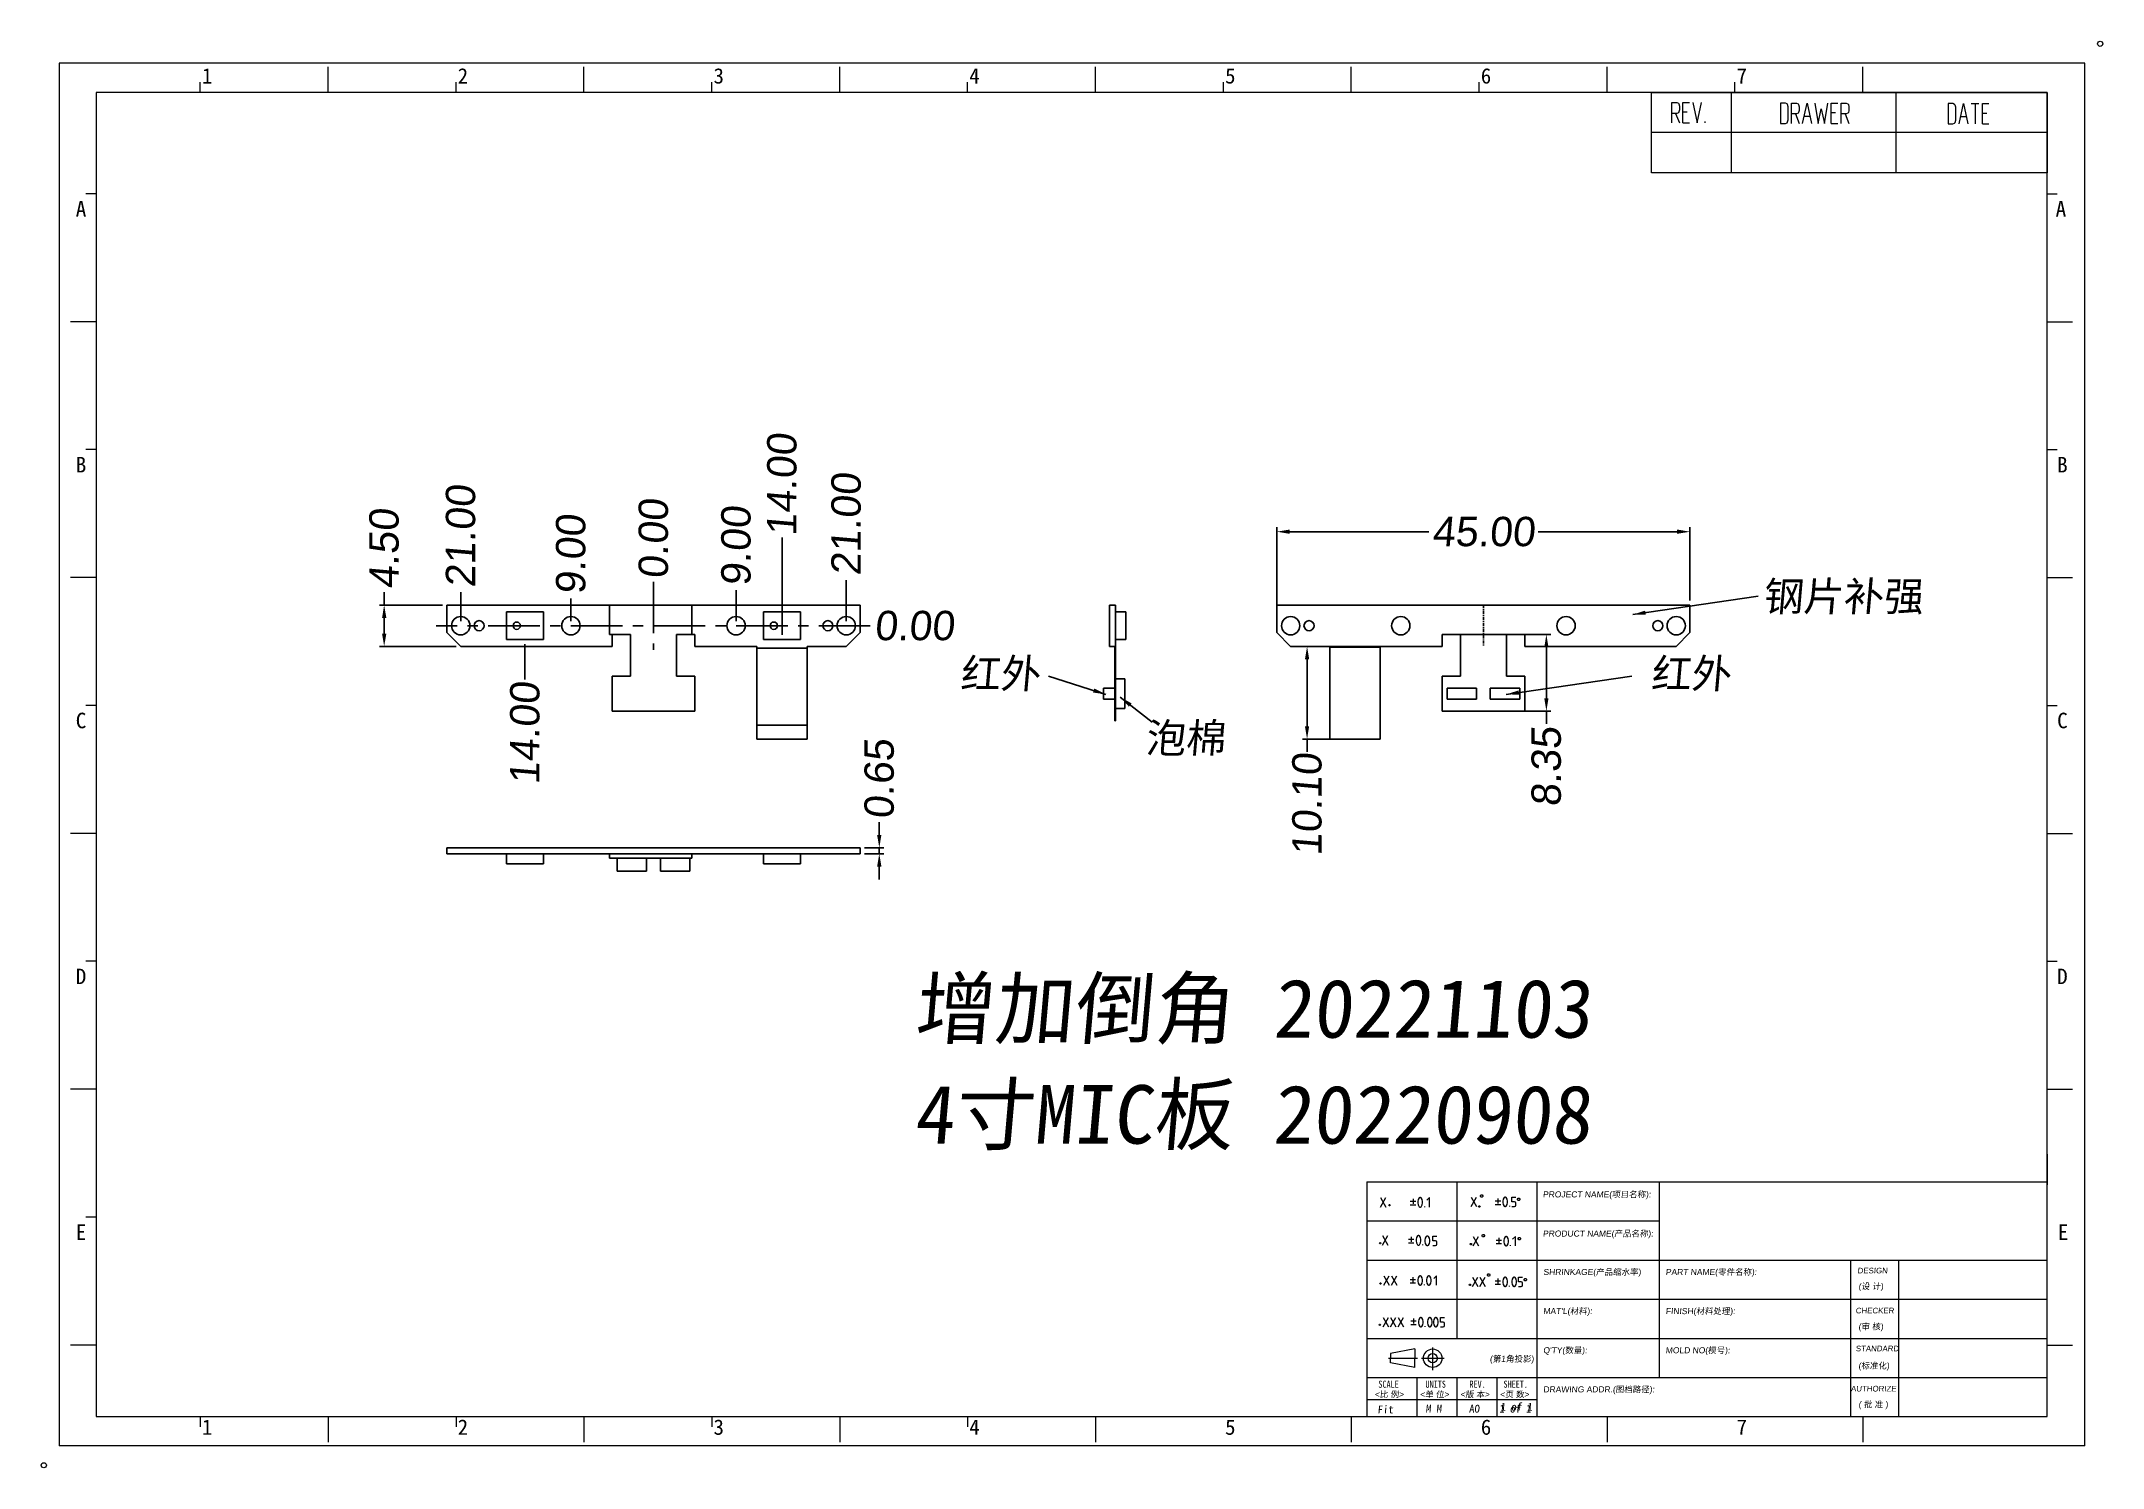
# Model space of a CAD drawing. Extents: x -144 to 4730, y -3845 to 502.
# Drawn here: x 939.2 to 1163.8, y -3462.8 to -3307.4 of the extents above; entities that cross this region are included whole.
import ezdxf

# ---------------------------------------------------------------- set-up
doc = ezdxf.new("R2010")
doc.units = 0
doc.header["$LTSCALE"] = 15
doc.header["$MEASUREMENT"] = 0
doc.linetypes.add('CENTER', pattern=[0.6, 0.375, -0.075, 0.075, -0.075])
doc.layers.get('0').update_dxf_attribs({"linetype": 'CONTINUOUS'})
doc.layers.get('Defpoints').update_dxf_attribs({"linetype": 'CONTINUOUS'})
doc.layers.add('02___PRT_ALL_AXES', color=7, linetype='CONTINUOUS')
doc.layers.add('Grid', color=7, linetype='CONTINUOUS')
doc.layers.add('ce', color=1, linetype='CENTER', lineweight=5)
doc.layers.add('轮廊线', color=7, linetype='CONTINUOUS', lineweight=13)
doc.styles.get("Standard").update_dxf_attribs({"font": 'txt', "width": 0.8})
doc.styles.add('文字', font='宋体.ttf', dxfattribs={"oblique": 5})
doc.styles.add('标准', font='arial.ttf', dxfattribs={"oblique": 5})
doc.dimstyles.new('MSTD', dxfattribs={"dimtxt": 3.2, "dimasz": 1.4, "dimexe": 0.5, "dimexo": 0.5, "dimgap": 0.5, "dimtad": 0, "dimzin": 1, "dimdsep": 46, "dimtxsty": '标准', "dimcen": 0, "dimclrd": 5, "dimclre": 5, "dimclrt": 3, "dimadec": 1, "dimazin": 2, "dimtfac": 0.5, "dimtmove": 0, "dimatfit": 3, "dimfxl": 0, "dimlwd": -1, "dimarcsym": 0})

msp = doc.modelspace()

# ---------------------------------------------------------------- texts
at = {"style": '文字', "oblique": 5}
for s, p in [('Fit', (1084.797, -3456.853)), ('M M', (1090.057, -3456.77)), ('AO', (1094.771, -3456.77)), ('1 of 1', (1098.071, -3456.77))]:
    msp.add_text(s, height=0.8526, dxfattribs=at).set_placement(p)
at = {"color": 3, "insert": (1126.794, -3366.267), "char_height": 3.2, "width": 29.99696, "attachment_point": 1, "style": '标准'}
msp.add_mtext('钢片补强', dxfattribs=at)
at = {"char_height": 3.2, "attachment_point": 1, "style": '标准'}
for s, insert, width in [('{\\fArial|b0|i0|c134|p34;红外}', (1039.331, -3374.677), 9.67858), ('{\\fArial|b0|i0|c134|p34;红外}', (1114.58, -3374.677), 22.39575), ('{\\fArial|b0|i0|c134|p34;泡棉}', (1059.515, -3381.692), 22.2075)]:
    msp.add_mtext(s, dxfattribs=dict(at, insert=insert, width=width))
at = {"char_height": 6.37424, "attachment_point": 1, "style": '标准'}
for s, insert in [('{\\fSimSun|b0|i0|c134|p2;增加倒角 20221103}', (1034.306, -3409.562)), ('{\\fSimSun|b0|i0|c134|p2;4寸MIC板 20220908}', (1034.306, -3421.101))]:
    msp.add_mtext(s, dxfattribs=dict(at, insert=insert))
at = {"layer": '轮廊线', "color": 3, "style": '标准', "oblique": 5}
for s, height, p in [('PROJECT NAME(项目名称):', 0.65937, (1102.825, -3433.333)), ('PRODUCT NAME(产品名称):', 0.65937, (1102.825, -3437.596)), ('SHRINKAGE(产品缩水率)', 0.65937, (1102.872, -3441.782)), ('PART NAME(零件名称):', 0.65937, (1116.202, -3441.781)), ('(设 计)', 0.6594, (1137.211, -3443.34)), ("MAT'L(材料):", 0.6594, (1102.865, -3446.045)), ('FINISH(材料处理):', 0.65937, (1116.202, -3446.045)), ('(审 核)', 0.6594, (1137.202, -3447.727)), ("Q'TY(数量):", 0.6594, (1102.865, -3450.307)), ('MOLD NO(模号):', 0.65937, (1116.202, -3450.307)), ('(第1角投影)', 0.6594, (1097.04, -3451.243)), ('(标准化)', 0.6594, (1137.202, -3451.99)), ('DRAWING ADDR.(图档路径):', 0.65937, (1102.865, -3454.569)), ('<比 例>', 0.6594, (1084.503, -3455.109)), ('<单 位>', 0.6594, (1089.446, -3455.109)), ('<版 本>', 0.6594, (1093.85, -3455.109)), ('<页 数>', 0.6594, (1098.164, -3455.109)), ('( 批 准 )', 0.6594, (1137.213, -3456.209))]:
    msp.add_text(s, height=height, dxfattribs=at).set_placement(p)
at = {"layer": '轮廊线', "color": 3, "lineweight": 9, "ltscale": 0.5, "style": '标准', "oblique": 5}
for s, p in [('DESIGN', (1137.098, -3441.608)), ('CHECKER', (1136.896, -3445.964)), ('STANDARD', (1136.896, -3450.094)), ('AUTHORIZE', (1136.378, -3454.467))]:
    msp.add_text(s, height=0.6142, dxfattribs=at).set_placement(p)
at = {"layer": '轮廊线', "color": 3, "lineweight": 9, "ltscale": 0.5, "width": 0.8}
for s, p in [('SCALE', (1084.908, -3454.063)), ('SCALE', (1084.908, -3454.063)), ('UNITS', (1090.044, -3454.063)), ('UNITS', (1090.044, -3454.063)), ('REV.', (1094.826, -3454.063)), ('REV.', (1094.826, -3454.063)), ('SHEET.', (1098.54, -3454.063)), ('SHEET.', (1098.54, -3454.063))]:
    msp.add_text(s, height=0.7769, dxfattribs=at).set_placement(p)
at = {"layer": '轮廊线', "ltscale": 0.5, "insert": (1098.209, -3455.704), "char_height": 1.06575, "width": 18.86842, "attachment_point": 1, "style": '文字'}
msp.add_mtext('{\\H0.8x;1 of 1}', dxfattribs=at)

# ---------------------------------------------------------------- blocks, each defined once
blk = doc.blocks.new('A4h')
at = {"layer": '轮廊线', "color": 7, "lineweight": 13}
for p, q in [((0, 175.72), (-257.52, 175.72)), ((-257.52, 175.72), (-257.52, 0)), ((0, 0), (0, 175.72)), ((-239.57, 172.01), (-239.57, 173.31)), ((-223.31, 172.01), (-223.31, 175.26)), ((-207.06, 172.01), (-207.06, 173.31)), ((-190.8, 172.01), (-190.8, 175.26)), ((-174.54, 172.01), (-174.54, 173.31)), ((-158.28, 172.01), (-158.28, 175.26)), ((-142.03, 172.01), (-142.03, 173.31)), ((-125.77, 172.01), (-125.77, 175.26)), ((-109.51, 172.01), (-109.51, 173.31)), ((-93.25, 172.01), (-93.25, 175.26)), ((-77, 172.01), (-77, 173.31)), ((-60.74, 172.01), (-60.74, 175.26)), ((-44.48, 172.01), (-44.48, 173.31)), ((-28.22, 172.01), (-28.22, 175.26)), ((-4.81, 172.01), (-252.81, 172.01)), ((-252.81, 172.01), (-252.81, 3.71)), ((-4.81, 3.71), (-4.81, 172.01)), ((-252.81, 159.12), (-254.11, 159.12)), ((-4.81, 159.12), (-3.51, 159.12)), ((-252.81, 142.86), (-256.06, 142.86)), ((-4.81, 142.86), (-1.56, 142.86)), ((-252.81, 126.61), (-254.11, 126.61)), ((-4.81, 126.61), (-3.51, 126.61)), ((-252.81, 110.35), (-256.06, 110.35)), ((-4.81, 110.35), (-1.56, 110.35)), ((-252.81, 94.09), (-254.11, 94.09)), ((-4.81, 94.09), (-3.51, 94.09)), ((-252.81, 77.83), (-256.06, 77.83)), ((-4.81, 77.83), (-1.56, 77.83)), ((-252.81, 61.58), (-254.11, 61.58)), ((-4.81, 61.58), (-3.51, 61.58)), ((-252.81, 45.32), (-256.06, 45.32)), ((-4.81, 45.32), (-1.56, 45.32)), ((-4.81, 37.06), (-4.81, 33.16)), ((-252.81, 29.06), (-254.11, 29.06)), ((-252.81, 12.8), (-256.06, 12.8)), ((-4.81, 12.8), (-1.56, 12.8)), ((-252.81, 3.71), (-4.81, 3.71)), ((-239.57, 3.71), (-239.57, 2.41)), ((-223.31, 3.71), (-223.31, 0.45)), ((-207.06, 3.71), (-207.06, 2.41)), ((-190.8, 3.71), (-190.8, 0.45)), ((-174.54, 3.71), (-174.54, 2.41)), ((-158.28, 3.71), (-158.28, 0.45)), ((-142.03, 3.71), (-142.03, 2.41)), ((-125.77, 3.71), (-125.77, 0.45)), ((-93.25, 3.71), (-93.25, 0.45)), ((-60.74, 3.71), (-60.74, 0.45)), ((-28.22, 3.71), (-28.22, 0.45)), ((0, 0), (-257.52, 0))]:
    blk.add_line(p, q, dxfattribs=at)
for centre in [(1.95, 178.18), (-259.47, -2.47)]:
    blk.add_circle(centre, 0.325, dxfattribs=at)
at = {"layer": '轮廊线', "color": 7}
for s, height, p in [('1', 1.95, (-239.36, 173.13)), ('2', 1.95, (-206.85, 173.13)), ('3', 1.95, (-174.33, 173.13)), ('4', 1.95, (-141.82, 173.13)), ('5', 1.95, (-109.3, 173.13)), ('6', 1.95, (-76.79, 173.13)), ('7', 1.95, (-44.27, 173.13)), ('A', 1.98, (-255.41, 156.22)), ('A', 1.98, (-3.72, 156.22)), ('B', 1.98, (-255.41, 123.7)), ('B', 1.98, (-3.53, 123.7)), ('C', 1.98, (-255.41, 91.19)), ('C', 1.98, (-3.53, 91.19)), ('D', 1.98, (-255.41, 58.67)), ('D', 1.98, (-3.53, 58.67)), ('E', 1.98, (-255.41, 26.16)), ('E', 1.98, (-3.44, 26.16)), ('1', 1.95, (-239.36, 1.4)), ('2', 1.95, (-206.85, 1.4)), ('3', 1.95, (-174.33, 1.4)), ('4', 1.95, (-141.82, 1.4)), ('5', 1.95, (-109.3, 1.4)), ('6', 1.95, (-76.79, 1.4)), ('7', 1.95, (-44.27, 1.4))]:
    blk.add_text(s, height=height, dxfattribs=at).set_placement(p)
blk = doc.blocks.new('RE')
at = {"layer": 'Grid', "color": 7, "linetype": 'Continuous', "lineweight": 18}
for p, q in [((-58.48, -11.89), (-58.48, 0)), ((-46.65, -11.89), (-46.65, 0)), ((-22.3, -11.89), (-22.3, 0)), ((-55.47, -4.51), (-55.47, -1.51)), ((-55.47, -1.51), (-54.75, -1.51)), ((-54.75, -1.51), (-54.5, -1.62)), ((-54.5, -3.01), (-54.75, -3.11)), ((-54.5, -1.62), (-54.42, -1.72)), ((-54.42, -2.9), (-54.5, -3.01)), ((-54.42, -1.72), (-54.34, -2.04)), ((-54.34, -2.58), (-54.42, -2.9)), ((-54.34, -2.04), (-54.34, -2.58)), ((-53.83, -4.51), (-53.83, -1.51)), ((-53.83, -1.51), (-52.87, -1.51)), ((-53.83, -2.9), (-53.19, -2.9)), ((-52.36, -1.51), (-51.72, -4.51)), ((-51.72, -4.51), (-51.07, -1.51)), ((-39.4, -1.59), (-39.4, -4.59)), ((-38.67, -1.59), (-39.4, -1.59)), ((-38.43, -1.7), (-38.67, -1.59)), ((-38.35, -1.8), (-38.43, -1.7)), ((-38.27, -2.12), (-38.35, -1.8)), ((-38.27, -4.05), (-38.27, -2.12)), ((-37.76, -4.59), (-37.76, -1.59)), ((-37.76, -1.59), (-37.04, -1.59)), ((-37.04, -1.59), (-36.8, -1.7)), ((-36.8, -1.7), (-36.72, -1.8)), ((-36.72, -2.98), (-36.8, -3.09)), ((-36.72, -1.8), (-36.64, -2.12)), ((-36.64, -2.66), (-36.72, -2.98)), ((-36.64, -2.12), (-36.64, -2.66)), ((-36.13, -4.59), (-35.48, -1.59)), ((-35.48, -1.59), (-34.84, -4.59)), ((-34.33, -1.59), (-33.85, -4.59)), ((-33.85, -4.59), (-33.37, -2.44)), ((-33.37, -2.44), (-32.89, -4.59)), ((-32.89, -4.59), (-32.4, -1.59)), ((-31.89, -4.59), (-31.89, -1.59)), ((-31.89, -1.59), (-30.93, -1.59)), ((-31.89, -2.98), (-31.25, -2.98)), ((-30.42, -4.59), (-30.42, -1.59)), ((-30.42, -1.59), (-29.69, -1.59)), ((-29.69, -1.59), (-29.45, -1.7)), ((-29.45, -1.7), (-29.37, -1.8)), ((-29.37, -2.98), (-29.45, -3.09)), ((-29.37, -1.8), (-29.29, -2.12)), ((-29.29, -2.66), (-29.37, -2.98)), ((-29.29, -2.12), (-29.29, -2.66)), ((-13.9, -1.66), (-14.62, -1.66)), ((-14.62, -1.66), (-14.62, -4.66)), ((-13.66, -1.77), (-13.9, -1.66)), ((-13.58, -1.88), (-13.66, -1.77)), ((-13.5, -2.2), (-13.58, -1.88)), ((-13.5, -4.13), (-13.5, -2.2)), ((-12.99, -4.66), (-12.35, -1.66)), ((-12.35, -1.66), (-11.7, -4.66)), ((-11.19, -1.66), (-10.07, -1.66)), ((-10.63, -1.66), (-10.63, -4.66)), ((-9.56, -1.66), (-8.59, -1.66)), ((-9.56, -4.66), (-9.56, -1.66)), ((0, -5.95), (-58.48, -5.95)), ((-54.75, -3.11), (-55.47, -3.11)), ((-54.91, -3.11), (-54.34, -4.51)), ((-53.83, -4.51), (-52.87, -4.51)), ((-50.56, -4.51), (-50.56, -4.29)), ((-39.4, -4.59), (-38.67, -4.59)), ((-38.67, -4.59), (-38.43, -4.48)), ((-38.43, -4.48), (-38.35, -4.37)), ((-38.35, -4.37), (-38.27, -4.05)), ((-37.04, -3.19), (-37.76, -3.19)), ((-37.2, -3.19), (-36.64, -4.59)), ((-36.8, -3.09), (-37.04, -3.19)), ((-35.89, -3.52), (-35.08, -3.52)), ((-31.89, -4.59), (-30.93, -4.59)), ((-29.69, -3.19), (-30.42, -3.19)), ((-29.86, -3.19), (-29.29, -4.59)), ((-29.45, -3.09), (-29.69, -3.19)), ((-14.62, -4.66), (-13.9, -4.66)), ((-13.9, -4.66), (-13.66, -4.55)), ((-13.66, -4.55), (-13.58, -4.45)), ((-13.58, -4.45), (-13.5, -4.13)), ((-12.75, -3.59), (-11.94, -3.59)), ((-9.56, -3.06), (-8.91, -3.06)), ((-9.56, -4.66), (-8.59, -4.66)), ((0, -11.89), (-58.48, -11.89))]:
    blk.add_line(p, q, dxfattribs=at)
blk = doc.blocks.new('*D87')
at = {"color": 5}
for p, q in [((976.6, -3368.82), (976.6, -3367.42)), ((976.6, -3371.92), (976.6, -3370.22))]:
    blk.add_line(p, q, dxfattribs=at)
at = {"color": 5, "lineweight": -2}
for p, q in [((982.94, -3368.82), (976.1, -3368.82)), ((984.44, -3373.32), (976.1, -3373.32))]:
    blk.add_line(p, q, dxfattribs=at)
at = {"color": 5}
for points in [[(976.37, -3370.22), (976.84, -3370.22), (976.6, -3368.82)], [(976.84, -3371.92), (976.37, -3371.92), (976.6, -3373.32)]]:
    blk.add_solid(points, dxfattribs=at)
at = {"layer": 'Defpoints', "color": 0, "lineweight": -3}
for p in [(976.6, -3368.82), (983.44, -3368.82), (984.94, -3373.32)]:
    blk.add_point(p, dxfattribs=at)
at = {"color": 3, "lineweight": -2, "insert": (976.6, -3362.7), "char_height": 3.2, "attachment_point": 5, "rotation": 90, "style": '标准'}
blk.add_mtext('4.50', dxfattribs=at)
blk = doc.blocks.new('*D88')
at = {"color": 5, "lineweight": -2}
blk.add_line((1005.94, -3367.68), (1005.94, -3366.27), dxfattribs=at)
at = {"layer": 'Defpoints', "color": 0, "lineweight": -3}
for p in [(1005.94, -3366.27), (1005.94, -3368.18), (1005.94, -3371.07)]:
    blk.add_point(p, dxfattribs=at)
at = {"color": 3, "lineweight": -2, "insert": (1005.94, -3361.62), "char_height": 3.2, "attachment_point": 5, "rotation": 90, "style": '标准'}
blk.add_mtext('0.00', dxfattribs=at)
blk = doc.blocks.new('*D89')
at = {"color": 5, "lineweight": -2}
blk.add_line((1029.31, -3371.07), (1029.56, -3371.07), dxfattribs=at)
at = {"layer": 'Defpoints', "color": 0}
for p in [(1005.94, -3371.07), (1028.81, -3371.07), (1029.56, -3371.07)]:
    blk.add_point(p, dxfattribs=at)
at = {"color": 3, "insert": (1034.35, -3371.07), "char_height": 3.2, "attachment_point": 5, "style": '标准'}
blk.add_mtext('0.00', dxfattribs=at)
blk = doc.blocks.new('*D90')
at = {"color": 5, "lineweight": -2}
blk.add_line((996.94, -3370.57), (996.94, -3368.12), dxfattribs=at)
at = {"layer": 'Defpoints', "color": 0}
for p in [(996.94, -3368.12), (996.94, -3371.07), (1005.94, -3371.07)]:
    blk.add_point(p, dxfattribs=at)
at = {"color": 3, "insert": (996.94, -3363.33), "char_height": 3.2, "attachment_point": 5, "rotation": 90, "style": '标准'}
blk.add_mtext('9.00', dxfattribs=at)
blk = doc.blocks.new('*D91')
at = {"color": 5, "lineweight": -2}
blk.add_line((1014.94, -3370.57), (1014.94, -3367.2), dxfattribs=at)
at = {"layer": 'Defpoints', "color": 0}
for p in [(1014.94, -3367.2), (1005.94, -3371.07), (1014.94, -3371.07)]:
    blk.add_point(p, dxfattribs=at)
at = {"color": 3, "insert": (1014.94, -3362.41), "char_height": 3.2, "attachment_point": 5, "rotation": 90, "style": '标准'}
blk.add_mtext('9.00', dxfattribs=at)
blk = doc.blocks.new('*D92')
at = {"color": 5, "lineweight": -2}
blk.add_line((1026.94, -3370.57), (1026.94, -3366.11), dxfattribs=at)
at = {"layer": 'Defpoints', "color": 0}
for p in [(1026.94, -3366.11), (1005.94, -3371.07), (1026.94, -3371.07)]:
    blk.add_point(p, dxfattribs=at)
at = {"color": 3, "insert": (1026.94, -3360.04), "char_height": 3.2, "attachment_point": 5, "rotation": 90, "style": '标准'}
blk.add_mtext('21.00', dxfattribs=at)
blk = doc.blocks.new('*D93')
at = {"color": 5, "lineweight": -2}
blk.add_line((984.94, -3370.57), (984.94, -3367.42), dxfattribs=at)
at = {"layer": 'Defpoints', "color": 0}
for p in [(984.94, -3367.42), (984.94, -3371.07), (1005.94, -3371.07)]:
    blk.add_point(p, dxfattribs=at)
at = {"color": 3, "insert": (984.94, -3361.35), "char_height": 3.2, "attachment_point": 5, "rotation": 90, "style": '标准'}
blk.add_mtext('21.00', dxfattribs=at)
blk = doc.blocks.new('*D94')
at = {"color": 5, "lineweight": -2}
blk.add_line((991.94, -3373.07), (991.94, -3376.92), dxfattribs=at)
at = {"layer": 'Defpoints', "color": 0}
for p in [(991.94, -3372.57), (1005.94, -3371.07), (991.94, -3376.92)]:
    blk.add_point(p, dxfattribs=at)
at = {"color": 3, "insert": (991.94, -3382.8), "char_height": 3.2, "attachment_point": 5, "rotation": 90, "style": '标准'}
blk.add_mtext('14.00', dxfattribs=at)
blk = doc.blocks.new('*D95')
at = {"color": 5, "lineweight": -2}
blk.add_line((1019.94, -3372.07), (1019.94, -3361.47), dxfattribs=at)
at = {"layer": 'Defpoints', "color": 0, "lineweight": -3}
for p in [(1019.94, -3361.47), (1005.94, -3371.07), (1019.94, -3372.57)]:
    blk.add_point(p, dxfattribs=at)
at = {"color": 3, "lineweight": -2, "insert": (1019.94, -3355.73), "char_height": 3.2, "attachment_point": 5, "rotation": 90, "style": '标准'}
blk.add_mtext('14.00', dxfattribs=at)
blk = doc.blocks.new('*D96')
at = {"color": 5, "lineweight": -2}
for p, q in [((1073.85, -3369.82), (1073.85, -3360.33)), ((1118.85, -3368.32), (1118.85, -3360.33))]:
    blk.add_line(p, q, dxfattribs=at)
at = {"color": 5}
for p, q in [((1075.25, -3360.83), (1090.4, -3360.83)), ((1102.31, -3360.83), (1117.45, -3360.83))]:
    blk.add_line(p, q, dxfattribs=at)
for points in [[(1075.25, -3361.06), (1075.25, -3360.59), (1073.85, -3360.83)], [(1117.45, -3360.59), (1117.45, -3361.06), (1118.85, -3360.83)]]:
    blk.add_solid(points, dxfattribs=at)
at = {"layer": 'Defpoints', "color": 0, "lineweight": -3}
for p in [(1118.85, -3360.83), (1073.85, -3370.32), (1118.85, -3368.82)]:
    blk.add_point(p, dxfattribs=at)
at = {"color": 3, "lineweight": -2, "insert": (1096.35, -3360.83), "char_height": 3.2, "attachment_point": 5, "style": '标准'}
blk.add_mtext('45.00', dxfattribs=at)
blk = doc.blocks.new('*D392')
at = {"color": 5, "lineweight": -2}
for p, q in [((1079.76, -3373.32), (1076.64, -3373.32)), ((1080.78, -3383.42), (1076.64, -3383.42))]:
    blk.add_line(p, q, dxfattribs=at)
at = {"color": 5}
for p, q in [((1077.14, -3374.72), (1077.14, -3382.02)), ((1077.14, -3383.42), (1077.14, -3384.82))]:
    blk.add_line(p, q, dxfattribs=at)
for points in [[(1076.91, -3374.72), (1077.37, -3374.72), (1077.14, -3373.32)], [(1077.37, -3382.02), (1076.91, -3382.02), (1077.14, -3383.42)]]:
    blk.add_solid(points, dxfattribs=at)
at = {"layer": 'Defpoints', "color": 0, "lineweight": -3}
for p in [(1080.26, -3373.32), (1077.14, -3383.42), (1081.28, -3383.42)]:
    blk.add_point(p, dxfattribs=at)
at = {"color": 3, "lineweight": -2, "insert": (1077.14, -3390.56), "char_height": 3.2, "attachment_point": 5, "rotation": 90, "style": '标准'}
blk.add_mtext('10.10', dxfattribs=at)
blk = doc.blocks.new('*D393')
at = {"color": 5, "lineweight": -2}
for p, q in [((1100.35, -3372.02), (1103.71, -3372.02)), ((1099.15, -3380.37), (1103.71, -3380.37))]:
    blk.add_line(p, q, dxfattribs=at)
at = {"color": 5}
for p, q in [((1103.21, -3373.42), (1103.21, -3378.97)), ((1103.21, -3380.37), (1103.21, -3381.77))]:
    blk.add_line(p, q, dxfattribs=at)
for points in [[(1102.98, -3373.42), (1103.44, -3373.42), (1103.21, -3372.02)], [(1103.44, -3378.97), (1102.98, -3378.97), (1103.21, -3380.37)]]:
    blk.add_solid(points, dxfattribs=at)
at = {"layer": 'Defpoints', "color": 0, "lineweight": -3}
for p in [(1099.85, -3372.02), (1098.65, -3380.37), (1103.21, -3380.37)]:
    blk.add_point(p, dxfattribs=at)
at = {"color": 3, "lineweight": -2, "insert": (1103.21, -3386.44), "char_height": 3.2, "attachment_point": 5, "rotation": 90, "style": '标准'}
blk.add_mtext('8.35', dxfattribs=at)
blk = doc.blocks.new('*D406')
at = {"color": 5}
for p, q in [((1030.54, -3393.85), (1030.54, -3392.45)), ((1030.54, -3395.9), (1030.54, -3395.25)), ((1030.54, -3397.3), (1030.54, -3398.7))]:
    blk.add_line(p, q, dxfattribs=at)
at = {"color": 5, "lineweight": -2}
for p, q in [((1028.94, -3395.25), (1031.04, -3395.25)), ((1028.94, -3395.9), (1031.04, -3395.9))]:
    blk.add_line(p, q, dxfattribs=at)
at = {"color": 5}
for points in [[(1030.77, -3393.85), (1030.3, -3393.85), (1030.54, -3395.25)], [(1030.3, -3397.3), (1030.77, -3397.3), (1030.54, -3395.9)]]:
    blk.add_solid(points, dxfattribs=at)
at = {"layer": 'Defpoints', "color": 0, "lineweight": -3}
for p in [(1028.44, -3395.25), (1030.54, -3395.25), (1028.44, -3395.9)]:
    blk.add_point(p, dxfattribs=at)
at = {"color": 3, "lineweight": -2, "insert": (1030.54, -3387.78), "char_height": 3.2, "attachment_point": 5, "rotation": 90, "style": '标准'}
blk.add_mtext('0.65', dxfattribs=at)

# ---------------------------------------------------------------- dimensions: what is measured, and where the dimension line sits
for feature_location, offset, dtype, origin, picture, middle in [((1019.941, -3372.565), (0, 11.095), 1, (1005.941, -3371.065), '*D95', (1019.941, -3355.727)), ((1026.941, -3371.065), (0, 4.96), 1, (1005.941, -3371.065), '*D92', (1026.941, -3360.041)), ((984.941, -3371.065), (0, 3.647), 1, (1005.941, -3371.065), '*D93', (984.941, -3361.354)), ((1005.940529615, -3368.180964816), (0, 1.91043383), 1, (1005.940529615, -3371.065133445), '*D88', (1005.940529615, -3361.619917071)), ((996.941, -3371.065), (0, 2.944), 1, (1005.941, -3371.065), '*D90', (996.941, -3363.327)), ((1014.941, -3371.065), (0, 3.866), 1, (1005.941, -3371.065), '*D91', (1014.941, -3362.406)), ((1028.807929006, -3371.065133445), (0.75253819, 0), 0, (1005.940529615, -3371.065133445), '*D89', (1034.354023026, -3371.065133445)), ((991.941, -3372.565), (0, -4.35), 1, (1005.941, -3371.065), '*D94', (991.941, -3382.801))]:
    dim = msp.add_ordinate_dim(feature_location=feature_location, offset=offset, dtype=dtype, origin=origin, dimstyle='MSTD')
    dim.commit()
    dim.dimension.update_dxf_attribs({"geometry": picture, "text_midpoint": middle})
for base, p1, p2, picture, middle in [((976.604, -3368.815), (984.941, -3373.315), (983.441, -3368.815), '*D87', (976.604, -3362.7)), ((1103.211, -3380.365), (1099.853, -3372.015), (1098.648, -3380.365), '*D393', (1103.211, -3386.435)), ((1077.139, -3383.415), (1080.263, -3373.315), (1081.279, -3383.415), '*D392', (1077.139, -3390.558)), ((1030.537, -3395.246), (1028.441, -3395.896), (1028.441, -3395.246), '*D406', (1030.537, -3387.778))]:
    dim = msp.add_linear_dim(base=base, p1=p1, p2=p2, angle=90, dimstyle='MSTD')
    dim.commit()
    dim.dimension.update_dxf_attribs({"geometry": picture, "text_midpoint": middle})
dim = msp.add_linear_dim(base=(1118.853, -3360.828), p1=(1073.853, -3370.315), p2=(1118.853, -3368.815), dimstyle='MSTD')
dim.commit()
dim.dimension.update_dxf_attribs({"geometry": '*D96', "text_midpoint": (1096.353, -3360.828)})

# ---------------------------------------------------------------- linework, layer by layer
at = {"color": 1, "linetype": 'CENTER'}
for p, q in [((1005.941, -3366.271), (1005.941, -3373.711)), ((1029.56, -3371.065), (982.278, -3371.065))]:
    msp.add_line(p, q, dxfattribs=at)
at = {"color": 7, "linetype": 'Continuous'}
for p, q in [((1001.131, -3368.815), (983.441, -3368.815)), ((1001.131, -3368.815), (1001.131, -3372.015)), ((1010.131, -3372.015), (1010.131, -3368.815)), ((1028.441, -3368.815), (1010.131, -3368.815)), ((1001.441, -3373.315), (1001.441, -3372.015)), ((1003.441, -3372.015), (1003.441, -3376.565)), ((1008.441, -3372.015), (1010.441, -3372.015)), ((1008.441, -3372.015), (1008.441, -3376.565)), ((1093.853, -3372.015), (1093.853, -3376.565)), ((1098.853, -3372.015), (1098.853, -3376.565)), ((1010.441, -3373.315), (1017.191, -3373.315)), ((1017.191, -3373.315), (1017.191, -3383.415)), ((1017.191, -3373.515), (1022.691, -3373.515)), ((1022.691, -3373.315), (1022.691, -3383.415)), ((1022.691, -3373.315), (1026.941, -3373.315)), ((1056.18, -3381.415), (1056.18, -3373.315)), ((1056.28, -3373.315), (1056.28, -3381.415)), ((1079.603, -3383.415), (1079.603, -3373.315)), ((1085.103, -3373.415), (1079.603, -3373.415)), ((1085.103, -3383.415), (1085.103, -3373.315)), ((1001.441, -3376.565), (1003.441, -3376.565)), ((1008.441, -3376.565), (1010.441, -3376.565)), ((1057.28, -3376.86), (1057.28, -3380.07)), ((1091.853, -3376.565), (1093.853, -3376.565)), ((1098.853, -3376.565), (1100.853, -3376.565)), ((1054.98, -3379.07), (1054.98, -3377.86)), ((1095.603, -3377.86), (1092.403, -3377.86)), ((1092.403, -3377.86), (1092.403, -3379.07)), ((1092.403, -3379.07), (1095.603, -3379.07)), ((1095.603, -3379.07), (1095.603, -3377.86)), ((1097.103, -3377.86), (1097.103, -3379.07)), ((1100.303, -3377.86), (1097.103, -3377.86)), ((1097.103, -3379.07), (1100.303, -3379.07)), ((1100.303, -3379.07), (1100.303, -3377.86)), ((1001.441, -3380.365), (1010.441, -3380.365)), ((1017.191, -3381.915), (1022.691, -3381.915)), ((1056.18, -3381.415), (1056.28, -3381.415)), ((1091.853, -3380.365), (1100.853, -3380.365)), ((1017.191, -3383.415), (1022.691, -3383.415)), ((1079.603, -3383.415), (1085.103, -3383.415)), ((1028.441, -3395.896), (983.441, -3395.896)), ((1001.131, -3395.896), (1001.131, -3396.396)), ((1010.131, -3396.396), (1001.131, -3396.396)), ((1001.991, -3396.396), (1001.991, -3397.796)), ((1005.191, -3397.796), (1001.991, -3397.796)), ((1005.191, -3396.396), (1005.191, -3397.796)), ((1006.691, -3396.396), (1006.691, -3397.796)), ((1009.891, -3397.796), (1006.691, -3397.796)), ((1009.891, -3396.396), (1009.891, -3397.796)), ((1010.131, -3395.896), (1010.131, -3396.396))]:
    msp.add_line(p, q, dxfattribs=at)
for p, q in [((1001.131, -3368.815), (1010.131, -3368.815)), ((1003.441, -3372.015), (1001.131, -3372.015)), ((1091.853, -3372.015), (1093.853, -3372.015)), ((1093.853, -3372.015), (1098.853, -3372.015)), ((1001.441, -3376.565), (1001.441, -3380.365)), ((1010.441, -3376.565), (1010.441, -3380.365)), ((1057.28, -3376.86), (1056.28, -3376.86)), ((1091.853, -3376.565), (1091.853, -3380.365)), ((1100.853, -3376.565), (1100.853, -3380.365)), ((1056.18, -3377.86), (1054.98, -3377.86)), ((1056.18, -3379.07), (1054.98, -3379.07)), ((1057.28, -3380.07), (1056.28, -3380.07))]:
    msp.add_line(p, q)
at = {"color": 1, "linetype": 'Continuous'}
msp.add_line((1026.941, -3373.315), (1028.441, -3371.815), dxfattribs=at)
at = {"layer": '02___PRT_ALL_AXES', "color": 7, "linetype": 'Continuous'}
for p, q in [((983.441, -3368.815), (983.441, -3371.815)), ((989.941, -3369.565), (989.941, -3372.565)), ((993.941, -3369.565), (989.941, -3369.565)), ((993.941, -3372.565), (993.941, -3369.565)), ((1017.941, -3369.565), (1017.941, -3372.565)), ((1021.941, -3369.565), (1017.941, -3369.565)), ((1021.941, -3372.565), (1021.941, -3369.565)), ((1028.441, -3371.815), (1028.441, -3368.815)), ((1055.63, -3368.815), (1055.63, -3373.315)), ((1055.63, -3368.815), (1056.28, -3368.815)), ((1056.28, -3368.815), (1056.28, -3373.315)), ((1056.28, -3369.565), (1057.38, -3369.565)), ((1057.38, -3369.565), (1057.38, -3372.565)), ((1073.853, -3371.815), (1073.853, -3368.815)), ((1073.853, -3368.815), (1118.853, -3368.815)), ((1118.853, -3368.815), (1118.853, -3371.815)), ((989.941, -3372.565), (993.941, -3372.565)), ((1010.441, -3372.015), (1010.441, -3373.315)), ((1017.941, -3372.565), (1021.941, -3372.565)), ((1056.28, -3372.565), (1057.38, -3372.565)), ((1091.853, -3372.015), (1091.853, -3373.315)), ((1100.853, -3372.015), (1098.853, -3372.015)), ((1100.853, -3373.315), (1100.853, -3372.015)), ((984.941, -3373.315), (1001.441, -3373.315)), ((1055.63, -3373.315), (1056.28, -3373.315)), ((1091.853, -3373.315), (1075.353, -3373.315)), ((1117.353, -3373.315), (1100.853, -3373.315)), ((983.441, -3395.246), (983.441, -3395.896)), ((1028.441, -3395.246), (983.441, -3395.246)), ((1028.441, -3395.246), (1028.441, -3395.896)), ((989.941, -3395.896), (989.941, -3396.996)), ((993.941, -3396.996), (989.941, -3396.996)), ((993.941, -3395.896), (993.941, -3396.996)), ((1017.941, -3395.896), (1017.941, -3396.996)), ((1021.941, -3396.996), (1017.941, -3396.996)), ((1021.941, -3395.896), (1021.941, -3396.996))]:
    msp.add_line(p, q, dxfattribs=at)
at = {"layer": '02___PRT_ALL_AXES', "color": 1, "linetype": 'CENTER', "ltscale": 0.06096}
msp.add_line((1096.353, -3368.815), (1096.353, -3373.315), dxfattribs=at)
at = {"layer": '02___PRT_ALL_AXES', "color": 1, "linetype": 'Continuous'}
for p, q in [((984.941, -3373.315), (983.441, -3371.815)), ((1073.853, -3371.815), (1075.353, -3373.315)), ((1117.353, -3373.315), (1118.853, -3371.815))]:
    msp.add_line(p, q, dxfattribs=at)
at = {"layer": '02___PRT_ALL_AXES', "color": 7, "linetype": 'Continuous'}
for centre, radius in [((984.941, -3371.065), 1), ((986.941, -3371.065), 0.55), ((991.041, -3371.065), 0.4), ((996.941, -3371.065), 1), ((1014.941, -3371.065), 1), ((1019.041, -3371.065), 0.4), ((1024.941, -3371.065), 0.55), ((1026.941, -3371.065), 1), ((1075.353, -3371.065), 1), ((1077.353, -3371.065), 0.55), ((1087.353, -3371.065), 1), ((1105.353, -3371.065), 1), ((1115.353, -3371.065), 0.55), ((1117.353, -3371.065), 1)]:
    msp.add_circle(centre, radius, dxfattribs=at)
at = {"layer": 'ce', "lineweight": 0}
for p, q in [((1086.005, -3450.848), (1089.164, -3450.848)), ((1086.005, -3450.848), (1089.164, -3450.848)), ((1089.616, -3450.848), (1092.083, -3450.848)), ((1089.616, -3450.848), (1092.083, -3450.848)), ((1090.826, -3452.14), (1090.826, -3449.683)), ((1090.826, -3452.14), (1090.826, -3449.683))]:
    msp.add_line(p, q, dxfattribs=at)
at = {"layer": 'Grid', "color": 7, "linetype": 'Continuous', "lineweight": 18}
for p, q in [((1114.659, -3312.979), (1157.748, -3312.979)), ((1157.748, -3312.979), (1157.748, -3321.742))]:
    msp.add_line(p, q, dxfattribs=at)
at = {"layer": '轮廊线', "color": 7, "linetype": 'Continuous', "lineweight": 9}
for p, q in [((1083.66, -3431.632), (1083.66, -3457.208)), ((1083.66, -3431.632), (1157.748, -3431.632)), ((1083.66, -3431.632), (1083.66, -3457.208)), ((1083.66, -3431.632), (1157.748, -3431.632)), ((1093.449, -3431.632), (1093.449, -3448.682)), ((1093.449, -3431.632), (1093.449, -3448.682)), ((1102.154, -3431.632), (1102.154, -3457.208)), ((1102.154, -3431.632), (1102.154, -3457.208)), ((1115.491, -3431.632), (1115.491, -3452.945)), ((1115.491, -3431.632), (1115.491, -3452.945)), ((1083.66, -3435.895), (1115.491, -3435.895)), ((1083.66, -3435.895), (1115.491, -3435.895)), ((1083.66, -3440.157), (1157.748, -3440.157)), ((1083.66, -3440.157), (1157.748, -3440.157)), ((1136.325, -3440.157), (1136.325, -3457.208)), ((1136.325, -3440.157), (1136.325, -3457.208)), ((1141.563, -3440.157), (1141.563, -3457.208)), ((1141.563, -3440.157), (1141.563, -3457.208)), ((1083.66, -3444.42), (1157.748, -3444.42)), ((1083.66, -3444.42), (1157.748, -3444.42)), ((1083.66, -3448.682), (1157.748, -3448.682)), ((1083.66, -3448.682), (1157.748, -3448.682)), ((1088.896, -3449.839), (1086.226, -3450.343)), ((1088.896, -3449.839), (1086.226, -3450.343)), ((1086.226, -3450.343), (1086.226, -3450.848)), ((1086.226, -3450.343), (1086.226, -3450.848)), ((1086.226, -3451.352), (1086.226, -3450.848)), ((1086.226, -3451.352), (1086.226, -3450.848)), ((1088.896, -3451.857), (1086.226, -3451.352)), ((1088.896, -3451.857), (1086.226, -3451.352)), ((1088.896, -3449.839), (1088.896, -3450.848)), ((1088.896, -3449.839), (1088.896, -3450.848)), ((1088.896, -3451.857), (1088.896, -3450.848)), ((1088.896, -3451.857), (1088.896, -3450.848)), ((1083.66, -3452.945), (1157.748, -3452.945)), ((1083.66, -3452.945), (1157.748, -3452.945)), ((1089.096, -3452.945), (1089.096, -3457.208)), ((1089.096, -3452.945), (1089.096, -3457.208)), ((1093.449, -3452.945), (1093.449, -3457.208)), ((1093.449, -3452.945), (1093.449, -3457.208)), ((1097.802, -3452.945), (1097.802, -3457.208)), ((1097.802, -3452.945), (1097.802, -3457.208)), ((1102.154, -3455.384), (1083.66, -3455.384)), ((1102.154, -3455.384), (1083.66, -3455.384))]:
    msp.add_line(p, q, dxfattribs=at)
at = {"layer": '轮廊线', "color": 3, "lineweight": 9}
for p, q in [((1085.133, -3433.353), (1085.717, -3434.376)), ((1085.133, -3434.376), (1085.717, -3433.353)), ((1085.133, -3433.353), (1085.717, -3434.376)), ((1085.133, -3434.376), (1085.717, -3433.353)), ((1088.381, -3433.747), (1088.98, -3433.747)), ((1088.381, -3433.747), (1088.98, -3433.747)), ((1088.68, -3433.495), (1088.68, -3434.03)), ((1088.68, -3433.495), (1088.68, -3434.03)), ((1089.255, -3433.572), (1089.218, -3433.791)), ((1089.255, -3433.572), (1089.218, -3433.791)), ((1089.218, -3433.791), (1089.218, -3433.938)), ((1089.218, -3433.791), (1089.218, -3433.938)), ((1089.364, -3433.39), (1089.255, -3433.572)), ((1089.364, -3433.39), (1089.255, -3433.572)), ((1089.437, -3433.353), (1089.364, -3433.39)), ((1089.437, -3433.353), (1089.364, -3433.39)), ((1089.51, -3433.353), (1089.437, -3433.353)), ((1089.51, -3433.353), (1089.437, -3433.353)), ((1089.583, -3433.39), (1089.51, -3433.353)), ((1089.583, -3433.39), (1089.51, -3433.353)), ((1089.693, -3433.572), (1089.583, -3433.39)), ((1089.693, -3433.572), (1089.583, -3433.39)), ((1089.73, -3433.791), (1089.693, -3433.572)), ((1089.73, -3433.791), (1089.693, -3433.572)), ((1089.73, -3433.938), (1089.73, -3433.791)), ((1089.73, -3433.938), (1089.73, -3433.791)), ((1090.481, -3433.353), (1090.189, -3433.645)), ((1090.481, -3433.353), (1090.189, -3433.645)), ((1090.481, -3434.376), (1090.481, -3433.353)), ((1090.481, -3434.376), (1090.481, -3433.353)), ((1095.019, -3433.314), (1095.604, -3434.337)), ((1095.019, -3434.337), (1095.604, -3433.314)), ((1095.019, -3433.314), (1095.604, -3434.337)), ((1095.019, -3434.337), (1095.604, -3433.314)), ((1096.021, -3433.161), (1096.084, -3433.067)), ((1096.021, -3433.161), (1096.084, -3433.067)), ((1096.021, -3433.224), (1096.021, -3433.161)), ((1096.021, -3433.224), (1096.021, -3433.161)), ((1096.084, -3433.319), (1096.021, -3433.224)), ((1096.084, -3433.319), (1096.021, -3433.224)), ((1096.084, -3433.067), (1096.21, -3433.067)), ((1096.084, -3433.067), (1096.21, -3433.067)), ((1096.21, -3433.319), (1096.084, -3433.319)), ((1096.21, -3433.319), (1096.084, -3433.319)), ((1096.21, -3433.067), (1096.273, -3433.161)), ((1096.21, -3433.067), (1096.273, -3433.161)), ((1096.273, -3433.224), (1096.21, -3433.319)), ((1096.273, -3433.224), (1096.21, -3433.319)), ((1096.273, -3433.161), (1096.273, -3433.224)), ((1096.273, -3433.161), (1096.273, -3433.224)), ((1097.639, -3433.708), (1098.237, -3433.708)), ((1097.639, -3433.708), (1098.237, -3433.708)), ((1097.938, -3433.456), (1097.938, -3433.991)), ((1097.938, -3433.456), (1097.938, -3433.991)), ((1098.512, -3433.533), (1098.476, -3433.753)), ((1098.512, -3433.533), (1098.476, -3433.753)), ((1098.476, -3433.753), (1098.476, -3433.899)), ((1098.476, -3433.753), (1098.476, -3433.899)), ((1098.622, -3433.351), (1098.512, -3433.533)), ((1098.622, -3433.351), (1098.512, -3433.533)), ((1098.695, -3433.314), (1098.622, -3433.351)), ((1098.695, -3433.314), (1098.622, -3433.351)), ((1098.768, -3433.314), (1098.695, -3433.314)), ((1098.768, -3433.314), (1098.695, -3433.314)), ((1098.841, -3433.351), (1098.768, -3433.314)), ((1098.841, -3433.351), (1098.768, -3433.314)), ((1098.951, -3433.533), (1098.841, -3433.351)), ((1098.951, -3433.533), (1098.841, -3433.351)), ((1098.988, -3433.753), (1098.951, -3433.533)), ((1098.988, -3433.753), (1098.951, -3433.533)), ((1098.988, -3433.899), (1098.988, -3433.753)), ((1098.988, -3433.899), (1098.988, -3433.753)), ((1099.429, -3433.295), (1099.867, -3433.295)), ((1099.429, -3433.807), (1099.429, -3433.295)), ((1099.429, -3433.295), (1099.867, -3433.295)), ((1099.429, -3433.807), (1099.429, -3433.295)), ((1099.721, -3433.807), (1099.429, -3433.807)), ((1099.721, -3433.807), (1099.429, -3433.807)), ((1099.831, -3433.843), (1099.721, -3433.807)), ((1099.831, -3433.843), (1099.721, -3433.807)), ((1099.867, -3433.953), (1099.831, -3433.843)), ((1099.867, -3433.953), (1099.831, -3433.843)), ((1100.063, -3433.519), (1100.126, -3433.424)), ((1100.063, -3433.519), (1100.126, -3433.424)), ((1100.063, -3433.582), (1100.063, -3433.519)), ((1100.063, -3433.582), (1100.063, -3433.519)), ((1100.126, -3433.676), (1100.063, -3433.582)), ((1100.126, -3433.676), (1100.063, -3433.582)), ((1100.126, -3433.424), (1100.252, -3433.424)), ((1100.126, -3433.424), (1100.252, -3433.424)), ((1100.252, -3433.676), (1100.126, -3433.676)), ((1100.252, -3433.676), (1100.126, -3433.676)), ((1100.252, -3433.424), (1100.315, -3433.519)), ((1100.252, -3433.424), (1100.315, -3433.519)), ((1100.315, -3433.582), (1100.252, -3433.676)), ((1100.315, -3433.582), (1100.252, -3433.676)), ((1100.315, -3433.519), (1100.315, -3433.582)), ((1100.315, -3433.519), (1100.315, -3433.582)), ((1086.041, -3434.171), (1086.073, -3434.109)), ((1086.041, -3434.171), (1086.073, -3434.109)), ((1086.073, -3434.25), (1086.041, -3434.171)), ((1086.073, -3434.25), (1086.041, -3434.171)), ((1086.073, -3434.109), (1086.167, -3434.109)), ((1086.073, -3434.109), (1086.167, -3434.109)), ((1086.167, -3434.25), (1086.073, -3434.25)), ((1086.167, -3434.25), (1086.073, -3434.25)), ((1086.167, -3434.109), (1086.198, -3434.171)), ((1086.167, -3434.109), (1086.198, -3434.171)), ((1086.198, -3434.171), (1086.167, -3434.25)), ((1086.198, -3434.171), (1086.167, -3434.25)), ((1088.381, -3434.124), (1088.98, -3434.124)), ((1088.381, -3434.124), (1088.98, -3434.124)), ((1089.218, -3433.938), (1089.255, -3434.157)), ((1089.218, -3433.938), (1089.255, -3434.157)), ((1089.255, -3434.157), (1089.364, -3434.34)), ((1089.255, -3434.157), (1089.364, -3434.34)), ((1089.364, -3434.34), (1089.437, -3434.376)), ((1089.364, -3434.34), (1089.437, -3434.376)), ((1089.437, -3434.376), (1089.51, -3434.376)), ((1089.437, -3434.376), (1089.51, -3434.376)), ((1089.51, -3434.376), (1089.583, -3434.34)), ((1089.51, -3434.376), (1089.583, -3434.34)), ((1089.583, -3434.34), (1089.693, -3434.157)), ((1089.583, -3434.34), (1089.693, -3434.157)), ((1089.693, -3434.157), (1089.73, -3433.938)), ((1089.693, -3434.157), (1089.73, -3433.938)), ((1089.959, -3434.376), (1089.959, -3434.303)), ((1089.959, -3434.376), (1089.959, -3434.303)), ((1095.831, -3434.303), (1095.862, -3434.24)), ((1095.831, -3434.303), (1095.862, -3434.24)), ((1095.862, -3434.382), (1095.831, -3434.303)), ((1095.862, -3434.382), (1095.831, -3434.303)), ((1095.862, -3434.24), (1095.957, -3434.24)), ((1095.862, -3434.24), (1095.957, -3434.24)), ((1095.957, -3434.382), (1095.862, -3434.382)), ((1095.957, -3434.382), (1095.862, -3434.382)), ((1095.957, -3434.24), (1095.988, -3434.303)), ((1095.957, -3434.24), (1095.988, -3434.303)), ((1095.988, -3434.303), (1095.957, -3434.382)), ((1095.988, -3434.303), (1095.957, -3434.382)), ((1097.639, -3434.085), (1098.237, -3434.085)), ((1097.639, -3434.085), (1098.237, -3434.085)), ((1098.476, -3433.899), (1098.512, -3434.118)), ((1098.476, -3433.899), (1098.512, -3434.118)), ((1098.512, -3434.118), (1098.622, -3434.301)), ((1098.512, -3434.118), (1098.622, -3434.301)), ((1098.622, -3434.301), (1098.695, -3434.337)), ((1098.622, -3434.301), (1098.695, -3434.337)), ((1098.695, -3434.337), (1098.768, -3434.337)), ((1098.695, -3434.337), (1098.768, -3434.337)), ((1098.768, -3434.337), (1098.841, -3434.301)), ((1098.768, -3434.337), (1098.841, -3434.301)), ((1098.841, -3434.301), (1098.951, -3434.118)), ((1098.841, -3434.301), (1098.951, -3434.118)), ((1098.951, -3434.118), (1098.988, -3433.899)), ((1098.951, -3434.118), (1098.988, -3433.899)), ((1099.217, -3434.337), (1099.217, -3434.264)), ((1099.217, -3434.337), (1099.217, -3434.264)), ((1099.429, -3434.318), (1099.721, -3434.318)), ((1099.429, -3434.318), (1099.721, -3434.318)), ((1099.721, -3434.318), (1099.831, -3434.282)), ((1099.721, -3434.318), (1099.831, -3434.282)), ((1099.831, -3434.282), (1099.867, -3434.172)), ((1099.831, -3434.282), (1099.867, -3434.172)), ((1099.867, -3434.172), (1099.867, -3433.953)), ((1099.867, -3434.172), (1099.867, -3433.953)), ((1085.021, -3438.31), (1085.052, -3438.247)), ((1085.021, -3438.31), (1085.052, -3438.247)), ((1085.052, -3438.389), (1085.021, -3438.31)), ((1085.052, -3438.389), (1085.021, -3438.31)), ((1085.052, -3438.247), (1085.147, -3438.247)), ((1085.052, -3438.247), (1085.147, -3438.247)), ((1085.147, -3438.247), (1085.178, -3438.31)), ((1085.147, -3438.247), (1085.178, -3438.31)), ((1085.178, -3438.31), (1085.147, -3438.389)), ((1085.178, -3438.31), (1085.147, -3438.389)), ((1085.363, -3437.492), (1085.948, -3438.515)), ((1085.363, -3438.515), (1085.948, -3437.492)), ((1085.363, -3437.492), (1085.948, -3438.515)), ((1085.363, -3438.515), (1085.948, -3437.492)), ((1088.175, -3437.885), (1088.773, -3437.885)), ((1088.175, -3437.885), (1088.773, -3437.885)), ((1088.175, -3438.263), (1088.773, -3438.263)), ((1088.175, -3438.263), (1088.773, -3438.263)), ((1088.474, -3437.633), (1088.474, -3438.168)), ((1088.474, -3437.633), (1088.474, -3438.168)), ((1089.048, -3437.711), (1089.012, -3437.93)), ((1089.048, -3437.711), (1089.012, -3437.93)), ((1089.012, -3437.93), (1089.012, -3438.076)), ((1089.012, -3437.93), (1089.012, -3438.076)), ((1089.012, -3438.076), (1089.048, -3438.295)), ((1089.012, -3438.076), (1089.048, -3438.295)), ((1089.158, -3437.528), (1089.048, -3437.711)), ((1089.158, -3437.528), (1089.048, -3437.711)), ((1089.048, -3438.295), (1089.158, -3438.478)), ((1089.048, -3438.295), (1089.158, -3438.478)), ((1089.231, -3437.492), (1089.158, -3437.528)), ((1089.231, -3437.492), (1089.158, -3437.528)), ((1089.304, -3437.492), (1089.231, -3437.492)), ((1089.304, -3437.492), (1089.231, -3437.492)), ((1089.377, -3437.528), (1089.304, -3437.492)), ((1089.377, -3437.528), (1089.304, -3437.492)), ((1089.487, -3437.711), (1089.377, -3437.528)), ((1089.487, -3437.711), (1089.377, -3437.528)), ((1089.377, -3438.478), (1089.487, -3438.295)), ((1089.377, -3438.478), (1089.487, -3438.295)), ((1089.523, -3437.93), (1089.487, -3437.711)), ((1089.523, -3437.93), (1089.487, -3437.711)), ((1089.487, -3438.295), (1089.523, -3438.076)), ((1089.487, -3438.295), (1089.523, -3438.076)), ((1089.523, -3438.076), (1089.523, -3437.93)), ((1089.523, -3438.076), (1089.523, -3437.93)), ((1090.022, -3437.776), (1089.986, -3437.995)), ((1090.022, -3437.776), (1089.986, -3437.995)), ((1089.986, -3437.995), (1089.986, -3438.141)), ((1089.986, -3437.995), (1089.986, -3438.141)), ((1089.986, -3438.141), (1090.022, -3438.361)), ((1089.986, -3438.141), (1090.022, -3438.361)), ((1090.132, -3437.593), (1090.022, -3437.776)), ((1090.132, -3437.593), (1090.022, -3437.776)), ((1090.205, -3437.557), (1090.132, -3437.593)), ((1090.205, -3437.557), (1090.132, -3437.593)), ((1090.278, -3437.557), (1090.205, -3437.557)), ((1090.278, -3437.557), (1090.205, -3437.557)), ((1090.351, -3437.593), (1090.278, -3437.557)), ((1090.351, -3437.593), (1090.278, -3437.557)), ((1090.461, -3437.776), (1090.351, -3437.593)), ((1090.461, -3437.776), (1090.351, -3437.593)), ((1090.497, -3437.995), (1090.461, -3437.776)), ((1090.497, -3437.995), (1090.461, -3437.776)), ((1090.461, -3438.361), (1090.497, -3438.141)), ((1090.461, -3438.361), (1090.497, -3438.141)), ((1090.497, -3438.141), (1090.497, -3437.995)), ((1090.497, -3438.141), (1090.497, -3437.995)), ((1090.847, -3437.547), (1091.286, -3437.547)), ((1090.847, -3438.058), (1090.847, -3437.547)), ((1090.847, -3437.547), (1091.286, -3437.547)), ((1090.847, -3438.058), (1090.847, -3437.547)), ((1091.14, -3438.058), (1090.847, -3438.058)), ((1091.14, -3438.058), (1090.847, -3438.058)), ((1091.249, -3438.095), (1091.14, -3438.058)), ((1091.249, -3438.095), (1091.14, -3438.058)), ((1091.286, -3438.205), (1091.249, -3438.095)), ((1091.286, -3438.205), (1091.249, -3438.095)), ((1091.286, -3438.424), (1091.286, -3438.205)), ((1091.286, -3438.424), (1091.286, -3438.205)), ((1095.249, -3437.586), (1095.833, -3438.609)), ((1095.249, -3438.609), (1095.833, -3437.586)), ((1095.249, -3437.586), (1095.833, -3438.609)), ((1095.249, -3438.609), (1095.833, -3437.586)), ((1095.249, -3437.586), (1095.833, -3438.609)), ((1095.249, -3438.609), (1095.833, -3437.586)), ((1095.249, -3437.586), (1095.833, -3438.609)), ((1095.249, -3438.609), (1095.833, -3437.586)), ((1096.2, -3437.462), (1096.263, -3437.367)), ((1096.2, -3437.462), (1096.263, -3437.367)), ((1096.2, -3437.525), (1096.2, -3437.462)), ((1096.2, -3437.525), (1096.2, -3437.462)), ((1096.263, -3437.619), (1096.2, -3437.525)), ((1096.263, -3437.619), (1096.2, -3437.525)), ((1096.263, -3437.367), (1096.389, -3437.367)), ((1096.263, -3437.367), (1096.389, -3437.367)), ((1096.389, -3437.619), (1096.263, -3437.619)), ((1096.389, -3437.619), (1096.263, -3437.619)), ((1096.389, -3437.367), (1096.452, -3437.462)), ((1096.389, -3437.367), (1096.452, -3437.462)), ((1096.452, -3437.525), (1096.389, -3437.619)), ((1096.452, -3437.525), (1096.389, -3437.619)), ((1096.452, -3437.462), (1096.452, -3437.525)), ((1096.452, -3437.462), (1096.452, -3437.525)), ((1097.729, -3437.98), (1098.327, -3437.98)), ((1097.729, -3437.98), (1098.327, -3437.98)), ((1097.729, -3437.98), (1098.327, -3437.98)), ((1097.729, -3437.98), (1098.327, -3437.98)), ((1098.028, -3437.728), (1098.028, -3438.263)), ((1098.028, -3437.728), (1098.028, -3438.263)), ((1098.028, -3437.728), (1098.028, -3438.263)), ((1098.028, -3437.728), (1098.028, -3438.263)), ((1098.602, -3437.805), (1098.566, -3438.025)), ((1098.602, -3437.805), (1098.566, -3438.025)), ((1098.602, -3437.805), (1098.566, -3438.025)), ((1098.602, -3437.805), (1098.566, -3438.025)), ((1098.566, -3438.025), (1098.566, -3438.171)), ((1098.566, -3438.025), (1098.566, -3438.171)), ((1098.566, -3438.025), (1098.566, -3438.171)), ((1098.566, -3438.025), (1098.566, -3438.171)), ((1098.566, -3438.171), (1098.602, -3438.39)), ((1098.566, -3438.171), (1098.602, -3438.39)), ((1098.566, -3438.171), (1098.602, -3438.39)), ((1098.566, -3438.171), (1098.602, -3438.39)), ((1098.712, -3437.623), (1098.602, -3437.805)), ((1098.712, -3437.623), (1098.602, -3437.805)), ((1098.712, -3437.623), (1098.602, -3437.805)), ((1098.712, -3437.623), (1098.602, -3437.805)), ((1098.785, -3437.586), (1098.712, -3437.623)), ((1098.785, -3437.586), (1098.712, -3437.623)), ((1098.785, -3437.586), (1098.712, -3437.623)), ((1098.785, -3437.586), (1098.712, -3437.623)), ((1098.858, -3437.586), (1098.785, -3437.586)), ((1098.858, -3437.586), (1098.785, -3437.586)), ((1098.858, -3437.586), (1098.785, -3437.586)), ((1098.858, -3437.586), (1098.785, -3437.586)), ((1098.931, -3437.623), (1098.858, -3437.586)), ((1098.931, -3437.623), (1098.858, -3437.586)), ((1098.931, -3437.623), (1098.858, -3437.586)), ((1098.931, -3437.623), (1098.858, -3437.586)), ((1099.041, -3437.805), (1098.931, -3437.623)), ((1099.041, -3437.805), (1098.931, -3437.623)), ((1099.041, -3437.805), (1098.931, -3437.623)), ((1099.041, -3437.805), (1098.931, -3437.623)), ((1099.077, -3438.025), (1099.041, -3437.805)), ((1099.077, -3438.025), (1099.041, -3437.805)), ((1099.077, -3438.025), (1099.041, -3437.805)), ((1099.077, -3438.025), (1099.041, -3437.805)), ((1099.041, -3438.39), (1099.077, -3438.171)), ((1099.041, -3438.39), (1099.077, -3438.171)), ((1099.041, -3438.39), (1099.077, -3438.171)), ((1099.041, -3438.39), (1099.077, -3438.171)), ((1099.077, -3438.171), (1099.077, -3438.025)), ((1099.077, -3438.171), (1099.077, -3438.025)), ((1099.077, -3438.171), (1099.077, -3438.025)), ((1099.077, -3438.171), (1099.077, -3438.025)), ((1099.829, -3437.586), (1099.536, -3437.878)), ((1099.829, -3437.586), (1099.536, -3437.878)), ((1099.829, -3437.586), (1099.536, -3437.878)), ((1099.829, -3437.586), (1099.536, -3437.878)), ((1099.829, -3438.609), (1099.829, -3437.586)), ((1099.829, -3438.609), (1099.829, -3437.586)), ((1099.829, -3438.609), (1099.829, -3437.586)), ((1099.829, -3438.609), (1099.829, -3437.586)), ((1100.152, -3437.791), (1100.215, -3437.696)), ((1100.152, -3437.791), (1100.215, -3437.696)), ((1100.152, -3437.791), (1100.215, -3437.696)), ((1100.152, -3437.791), (1100.215, -3437.696)), ((1100.152, -3437.854), (1100.152, -3437.791)), ((1100.152, -3437.854), (1100.152, -3437.791)), ((1100.152, -3437.854), (1100.152, -3437.791)), ((1100.152, -3437.854), (1100.152, -3437.791)), ((1100.215, -3437.948), (1100.152, -3437.854)), ((1100.215, -3437.948), (1100.152, -3437.854)), ((1100.215, -3437.948), (1100.152, -3437.854)), ((1100.215, -3437.948), (1100.152, -3437.854)), ((1100.215, -3437.696), (1100.341, -3437.696)), ((1100.215, -3437.696), (1100.341, -3437.696)), ((1100.215, -3437.696), (1100.341, -3437.696)), ((1100.215, -3437.696), (1100.341, -3437.696)), ((1100.341, -3437.948), (1100.215, -3437.948)), ((1100.341, -3437.948), (1100.215, -3437.948)), ((1100.341, -3437.948), (1100.215, -3437.948)), ((1100.341, -3437.948), (1100.215, -3437.948)), ((1100.341, -3437.696), (1100.404, -3437.791)), ((1100.341, -3437.696), (1100.404, -3437.791)), ((1100.341, -3437.696), (1100.404, -3437.791)), ((1100.341, -3437.696), (1100.404, -3437.791)), ((1100.404, -3437.854), (1100.341, -3437.948)), ((1100.404, -3437.854), (1100.341, -3437.948)), ((1100.404, -3437.854), (1100.341, -3437.948)), ((1100.404, -3437.854), (1100.341, -3437.948)), ((1100.404, -3437.791), (1100.404, -3437.854)), ((1100.404, -3437.791), (1100.404, -3437.854)), ((1100.404, -3437.791), (1100.404, -3437.854)), ((1100.404, -3437.791), (1100.404, -3437.854)), ((1085.147, -3438.389), (1085.052, -3438.389)), ((1085.147, -3438.389), (1085.052, -3438.389)), ((1089.158, -3438.478), (1089.231, -3438.515)), ((1089.158, -3438.478), (1089.231, -3438.515)), ((1089.231, -3438.515), (1089.304, -3438.515)), ((1089.231, -3438.515), (1089.304, -3438.515)), ((1089.304, -3438.515), (1089.377, -3438.478)), ((1089.304, -3438.515), (1089.377, -3438.478)), ((1089.753, -3438.515), (1089.753, -3438.442)), ((1089.753, -3438.515), (1089.753, -3438.442)), ((1090.022, -3438.361), (1090.132, -3438.543)), ((1090.022, -3438.361), (1090.132, -3438.543)), ((1090.132, -3438.543), (1090.205, -3438.58)), ((1090.132, -3438.543), (1090.205, -3438.58)), ((1090.205, -3438.58), (1090.278, -3438.58)), ((1090.205, -3438.58), (1090.278, -3438.58)), ((1090.278, -3438.58), (1090.351, -3438.543)), ((1090.278, -3438.58), (1090.351, -3438.543)), ((1090.351, -3438.543), (1090.461, -3438.361)), ((1090.351, -3438.543), (1090.461, -3438.361)), ((1090.847, -3438.57), (1091.14, -3438.57)), ((1090.847, -3438.57), (1091.14, -3438.57)), ((1091.14, -3438.57), (1091.249, -3438.533)), ((1091.14, -3438.57), (1091.249, -3438.533)), ((1091.249, -3438.533), (1091.286, -3438.424)), ((1091.249, -3438.533), (1091.286, -3438.424)), ((1094.909, -3438.405), (1094.94, -3438.342)), ((1094.909, -3438.405), (1094.94, -3438.342)), ((1094.909, -3438.405), (1094.94, -3438.342)), ((1094.909, -3438.405), (1094.94, -3438.342)), ((1094.94, -3438.483), (1094.909, -3438.405)), ((1094.94, -3438.483), (1094.909, -3438.405)), ((1094.94, -3438.483), (1094.909, -3438.405)), ((1094.94, -3438.483), (1094.909, -3438.405)), ((1094.94, -3438.342), (1095.035, -3438.342)), ((1094.94, -3438.342), (1095.035, -3438.342)), ((1094.94, -3438.342), (1095.035, -3438.342)), ((1094.94, -3438.342), (1095.035, -3438.342)), ((1095.035, -3438.483), (1094.94, -3438.483)), ((1095.035, -3438.483), (1094.94, -3438.483)), ((1095.035, -3438.483), (1094.94, -3438.483)), ((1095.035, -3438.483), (1094.94, -3438.483)), ((1095.035, -3438.342), (1095.066, -3438.405)), ((1095.035, -3438.342), (1095.066, -3438.405)), ((1095.035, -3438.342), (1095.066, -3438.405)), ((1095.035, -3438.342), (1095.066, -3438.405)), ((1095.066, -3438.405), (1095.035, -3438.483)), ((1095.066, -3438.405), (1095.035, -3438.483)), ((1095.066, -3438.405), (1095.035, -3438.483)), ((1095.066, -3438.405), (1095.035, -3438.483)), ((1097.729, -3438.357), (1098.327, -3438.357)), ((1097.729, -3438.357), (1098.327, -3438.357)), ((1097.729, -3438.357), (1098.327, -3438.357)), ((1097.729, -3438.357), (1098.327, -3438.357)), ((1098.602, -3438.39), (1098.712, -3438.573)), ((1098.602, -3438.39), (1098.712, -3438.573)), ((1098.602, -3438.39), (1098.712, -3438.573)), ((1098.602, -3438.39), (1098.712, -3438.573)), ((1098.712, -3438.573), (1098.785, -3438.609)), ((1098.712, -3438.573), (1098.785, -3438.609)), ((1098.712, -3438.573), (1098.785, -3438.609)), ((1098.712, -3438.573), (1098.785, -3438.609)), ((1098.785, -3438.609), (1098.858, -3438.609)), ((1098.785, -3438.609), (1098.858, -3438.609)), ((1098.785, -3438.609), (1098.858, -3438.609)), ((1098.785, -3438.609), (1098.858, -3438.609)), ((1098.858, -3438.609), (1098.931, -3438.573)), ((1098.858, -3438.609), (1098.931, -3438.573)), ((1098.858, -3438.609), (1098.931, -3438.573)), ((1098.858, -3438.609), (1098.931, -3438.573)), ((1098.931, -3438.573), (1099.041, -3438.39)), ((1098.931, -3438.573), (1099.041, -3438.39)), ((1098.931, -3438.573), (1099.041, -3438.39)), ((1098.931, -3438.573), (1099.041, -3438.39)), ((1099.307, -3438.609), (1099.307, -3438.536)), ((1099.307, -3438.609), (1099.307, -3438.536)), ((1099.307, -3438.609), (1099.307, -3438.536)), ((1099.307, -3438.609), (1099.307, -3438.536)), ((1085.054, -3442.696), (1085.085, -3442.633)), ((1085.054, -3442.696), (1085.085, -3442.633)), ((1085.085, -3442.775), (1085.054, -3442.696)), ((1085.085, -3442.775), (1085.054, -3442.696)), ((1085.085, -3442.633), (1085.18, -3442.633)), ((1085.085, -3442.633), (1085.18, -3442.633)), ((1085.18, -3442.775), (1085.085, -3442.775)), ((1085.18, -3442.775), (1085.085, -3442.775)), ((1085.18, -3442.633), (1085.211, -3442.696)), ((1085.18, -3442.633), (1085.211, -3442.696)), ((1085.211, -3442.696), (1085.18, -3442.775)), ((1085.211, -3442.696), (1085.18, -3442.775)), ((1085.516, -3441.878), (1086.1, -3442.901)), ((1085.516, -3442.901), (1086.1, -3441.878)), ((1085.516, -3441.878), (1086.1, -3442.901)), ((1085.516, -3442.901), (1086.1, -3441.878)), ((1086.33, -3441.878), (1086.914, -3442.901)), ((1086.33, -3442.901), (1086.914, -3441.878)), ((1086.33, -3441.878), (1086.914, -3442.901)), ((1086.33, -3442.901), (1086.914, -3441.878)), ((1088.354, -3442.271), (1088.953, -3442.271)), ((1088.354, -3442.271), (1088.953, -3442.271)), ((1088.354, -3442.649), (1088.953, -3442.649)), ((1088.354, -3442.649), (1088.953, -3442.649)), ((1088.653, -3442.019), (1088.653, -3442.554)), ((1088.653, -3442.019), (1088.653, -3442.554)), ((1089.228, -3442.097), (1089.191, -3442.316)), ((1089.228, -3442.097), (1089.191, -3442.316)), ((1089.191, -3442.316), (1089.191, -3442.462)), ((1089.191, -3442.316), (1089.191, -3442.462)), ((1089.191, -3442.462), (1089.228, -3442.682)), ((1089.191, -3442.462), (1089.228, -3442.682)), ((1089.337, -3441.914), (1089.228, -3442.097)), ((1089.337, -3441.914), (1089.228, -3442.097)), ((1089.228, -3442.682), (1089.337, -3442.864)), ((1089.228, -3442.682), (1089.337, -3442.864)), ((1089.41, -3441.878), (1089.337, -3441.914)), ((1089.41, -3441.878), (1089.337, -3441.914)), ((1089.483, -3441.878), (1089.41, -3441.878)), ((1089.483, -3441.878), (1089.41, -3441.878)), ((1089.556, -3441.914), (1089.483, -3441.878)), ((1089.556, -3441.914), (1089.483, -3441.878)), ((1089.666, -3442.097), (1089.556, -3441.914)), ((1089.666, -3442.097), (1089.556, -3441.914)), ((1089.556, -3442.864), (1089.666, -3442.682)), ((1089.556, -3442.864), (1089.666, -3442.682)), ((1089.703, -3442.316), (1089.666, -3442.097)), ((1089.703, -3442.316), (1089.666, -3442.097)), ((1089.666, -3442.682), (1089.703, -3442.462)), ((1089.666, -3442.682), (1089.703, -3442.462)), ((1089.703, -3442.462), (1089.703, -3442.316)), ((1089.703, -3442.462), (1089.703, -3442.316)), ((1089.932, -3442.901), (1089.932, -3442.828)), ((1089.932, -3442.901), (1089.932, -3442.828)), ((1090.198, -3442.097), (1090.162, -3442.316)), ((1090.198, -3442.097), (1090.162, -3442.316)), ((1090.162, -3442.316), (1090.162, -3442.462)), ((1090.162, -3442.316), (1090.162, -3442.462)), ((1090.162, -3442.462), (1090.198, -3442.682)), ((1090.162, -3442.462), (1090.198, -3442.682)), ((1090.308, -3441.914), (1090.198, -3442.097)), ((1090.308, -3441.914), (1090.198, -3442.097)), ((1090.198, -3442.682), (1090.308, -3442.864)), ((1090.198, -3442.682), (1090.308, -3442.864)), ((1090.381, -3441.878), (1090.308, -3441.914)), ((1090.381, -3441.878), (1090.308, -3441.914)), ((1090.454, -3441.878), (1090.381, -3441.878)), ((1090.454, -3441.878), (1090.381, -3441.878)), ((1090.527, -3441.914), (1090.454, -3441.878)), ((1090.527, -3441.914), (1090.454, -3441.878)), ((1090.637, -3442.097), (1090.527, -3441.914)), ((1090.637, -3442.097), (1090.527, -3441.914)), ((1090.527, -3442.864), (1090.637, -3442.682)), ((1090.527, -3442.864), (1090.637, -3442.682)), ((1090.673, -3442.316), (1090.637, -3442.097)), ((1090.673, -3442.316), (1090.637, -3442.097)), ((1090.637, -3442.682), (1090.673, -3442.462)), ((1090.637, -3442.682), (1090.673, -3442.462)), ((1090.673, -3442.462), (1090.673, -3442.316)), ((1090.673, -3442.462), (1090.673, -3442.316)), ((1091.249, -3441.867), (1090.957, -3442.159)), ((1091.249, -3441.867), (1090.957, -3442.159)), ((1091.249, -3442.89), (1091.249, -3441.867)), ((1091.249, -3442.89), (1091.249, -3441.867)), ((1094.801, -3442.843), (1094.833, -3442.78)), ((1094.801, -3442.843), (1094.833, -3442.78)), ((1094.833, -3442.78), (1094.927, -3442.78)), ((1094.833, -3442.78), (1094.927, -3442.78)), ((1094.927, -3442.78), (1094.958, -3442.843)), ((1094.927, -3442.78), (1094.958, -3442.843)), ((1095.16, -3442.025), (1095.744, -3443.048)), ((1095.16, -3443.048), (1095.744, -3442.025)), ((1095.16, -3442.025), (1095.744, -3443.048)), ((1095.16, -3443.048), (1095.744, -3442.025)), ((1095.974, -3442.025), (1096.558, -3443.048)), ((1095.974, -3443.048), (1096.558, -3442.025)), ((1095.974, -3442.025), (1096.558, -3443.048)), ((1095.974, -3443.048), (1096.558, -3442.025)), ((1096.807, -3441.762), (1096.87, -3441.667)), ((1096.807, -3441.762), (1096.87, -3441.667)), ((1096.807, -3441.825), (1096.807, -3441.762)), ((1096.807, -3441.825), (1096.807, -3441.762)), ((1096.87, -3441.919), (1096.807, -3441.825)), ((1096.87, -3441.919), (1096.807, -3441.825)), ((1096.87, -3441.667), (1096.996, -3441.667)), ((1096.87, -3441.667), (1096.996, -3441.667)), ((1096.996, -3441.919), (1096.87, -3441.919)), ((1096.996, -3441.919), (1096.87, -3441.919)), ((1096.996, -3441.667), (1097.059, -3441.762)), ((1096.996, -3441.667), (1097.059, -3441.762)), ((1097.059, -3441.825), (1096.996, -3441.919)), ((1097.059, -3441.825), (1096.996, -3441.919)), ((1097.059, -3441.762), (1097.059, -3441.825)), ((1097.059, -3441.762), (1097.059, -3441.825)), ((1097.625, -3442.418), (1098.223, -3442.418)), ((1097.625, -3442.418), (1098.223, -3442.418)), ((1097.625, -3442.796), (1098.223, -3442.796)), ((1097.625, -3442.796), (1098.223, -3442.796)), ((1097.924, -3442.166), (1097.924, -3442.701)), ((1097.924, -3442.166), (1097.924, -3442.701)), ((1098.498, -3442.244), (1098.461, -3442.463)), ((1098.498, -3442.244), (1098.461, -3442.463)), ((1098.461, -3442.463), (1098.461, -3442.609)), ((1098.461, -3442.463), (1098.461, -3442.609)), ((1098.461, -3442.609), (1098.498, -3442.828)), ((1098.461, -3442.609), (1098.498, -3442.828)), ((1098.607, -3442.061), (1098.498, -3442.244)), ((1098.607, -3442.061), (1098.498, -3442.244)), ((1098.498, -3442.828), (1098.607, -3443.011)), ((1098.498, -3442.828), (1098.607, -3443.011)), ((1098.681, -3442.025), (1098.607, -3442.061)), ((1098.681, -3442.025), (1098.607, -3442.061)), ((1098.754, -3442.025), (1098.681, -3442.025)), ((1098.754, -3442.025), (1098.681, -3442.025)), ((1098.827, -3442.061), (1098.754, -3442.025)), ((1098.827, -3442.061), (1098.754, -3442.025)), ((1098.936, -3442.244), (1098.827, -3442.061)), ((1098.936, -3442.244), (1098.827, -3442.061)), ((1098.827, -3443.011), (1098.936, -3442.828)), ((1098.827, -3443.011), (1098.936, -3442.828)), ((1098.973, -3442.463), (1098.936, -3442.244)), ((1098.973, -3442.463), (1098.936, -3442.244)), ((1098.936, -3442.828), (1098.973, -3442.609)), ((1098.936, -3442.828), (1098.973, -3442.609)), ((1098.973, -3442.609), (1098.973, -3442.463)), ((1098.973, -3442.609), (1098.973, -3442.463)), ((1099.468, -3442.244), (1099.432, -3442.463)), ((1099.468, -3442.244), (1099.432, -3442.463)), ((1099.432, -3442.463), (1099.432, -3442.609)), ((1099.432, -3442.463), (1099.432, -3442.609)), ((1099.432, -3442.609), (1099.468, -3442.828)), ((1099.432, -3442.609), (1099.468, -3442.828)), ((1099.578, -3442.061), (1099.468, -3442.244)), ((1099.578, -3442.061), (1099.468, -3442.244)), ((1099.468, -3442.828), (1099.578, -3443.011)), ((1099.468, -3442.828), (1099.578, -3443.011)), ((1099.651, -3442.025), (1099.578, -3442.061)), ((1099.651, -3442.025), (1099.578, -3442.061)), ((1099.724, -3442.025), (1099.651, -3442.025)), ((1099.724, -3442.025), (1099.651, -3442.025)), ((1099.797, -3442.061), (1099.724, -3442.025)), ((1099.797, -3442.061), (1099.724, -3442.025)), ((1099.907, -3442.244), (1099.797, -3442.061)), ((1099.907, -3442.244), (1099.797, -3442.061)), ((1099.797, -3443.011), (1099.907, -3442.828)), ((1099.797, -3443.011), (1099.907, -3442.828)), ((1099.943, -3442.463), (1099.907, -3442.244)), ((1099.943, -3442.463), (1099.907, -3442.244)), ((1099.907, -3442.828), (1099.943, -3442.609)), ((1099.907, -3442.828), (1099.943, -3442.609)), ((1099.943, -3442.609), (1099.943, -3442.463)), ((1099.943, -3442.609), (1099.943, -3442.463)), ((1100.173, -3442.025), (1100.611, -3442.025)), ((1100.173, -3442.536), (1100.173, -3442.025)), ((1100.173, -3442.025), (1100.611, -3442.025)), ((1100.173, -3442.536), (1100.173, -3442.025)), ((1100.465, -3442.536), (1100.173, -3442.536)), ((1100.465, -3442.536), (1100.173, -3442.536)), ((1100.575, -3442.573), (1100.465, -3442.536)), ((1100.575, -3442.573), (1100.465, -3442.536)), ((1100.611, -3442.682), (1100.575, -3442.573)), ((1100.611, -3442.682), (1100.575, -3442.573)), ((1100.611, -3442.902), (1100.611, -3442.682)), ((1100.611, -3442.902), (1100.611, -3442.682)), ((1100.807, -3442.248), (1100.87, -3442.154)), ((1100.807, -3442.248), (1100.87, -3442.154)), ((1100.807, -3442.311), (1100.807, -3442.248)), ((1100.807, -3442.311), (1100.807, -3442.248)), ((1100.87, -3442.405), (1100.807, -3442.311)), ((1100.87, -3442.405), (1100.807, -3442.311)), ((1100.87, -3442.154), (1100.996, -3442.154)), ((1100.87, -3442.154), (1100.996, -3442.154)), ((1100.996, -3442.405), (1100.87, -3442.405)), ((1100.996, -3442.405), (1100.87, -3442.405)), ((1100.996, -3442.154), (1101.059, -3442.248)), ((1100.996, -3442.154), (1101.059, -3442.248)), ((1101.059, -3442.311), (1100.996, -3442.405)), ((1101.059, -3442.311), (1100.996, -3442.405)), ((1101.059, -3442.248), (1101.059, -3442.311)), ((1101.059, -3442.248), (1101.059, -3442.311)), ((1089.337, -3442.864), (1089.41, -3442.901)), ((1089.337, -3442.864), (1089.41, -3442.901)), ((1089.41, -3442.901), (1089.483, -3442.901)), ((1089.41, -3442.901), (1089.483, -3442.901)), ((1089.483, -3442.901), (1089.556, -3442.864)), ((1089.483, -3442.901), (1089.556, -3442.864)), ((1090.308, -3442.864), (1090.381, -3442.901)), ((1090.308, -3442.864), (1090.381, -3442.901)), ((1090.381, -3442.901), (1090.454, -3442.901)), ((1090.381, -3442.901), (1090.454, -3442.901)), ((1090.454, -3442.901), (1090.527, -3442.864)), ((1090.454, -3442.901), (1090.527, -3442.864)), ((1094.833, -3442.922), (1094.801, -3442.843)), ((1094.833, -3442.922), (1094.801, -3442.843)), ((1094.927, -3442.922), (1094.833, -3442.922)), ((1094.927, -3442.922), (1094.833, -3442.922)), ((1094.958, -3442.843), (1094.927, -3442.922)), ((1094.958, -3442.843), (1094.927, -3442.922)), ((1098.607, -3443.011), (1098.681, -3443.048)), ((1098.607, -3443.011), (1098.681, -3443.048)), ((1098.681, -3443.048), (1098.754, -3443.048)), ((1098.681, -3443.048), (1098.754, -3443.048)), ((1098.754, -3443.048), (1098.827, -3443.011)), ((1098.754, -3443.048), (1098.827, -3443.011)), ((1099.202, -3443.048), (1099.202, -3442.975)), ((1099.202, -3443.048), (1099.202, -3442.975)), ((1099.578, -3443.011), (1099.651, -3443.048)), ((1099.578, -3443.011), (1099.651, -3443.048)), ((1099.651, -3443.048), (1099.724, -3443.048)), ((1099.651, -3443.048), (1099.724, -3443.048)), ((1099.724, -3443.048), (1099.797, -3443.011)), ((1099.724, -3443.048), (1099.797, -3443.011)), ((1100.173, -3443.048), (1100.465, -3443.048)), ((1100.173, -3443.048), (1100.465, -3443.048)), ((1100.465, -3443.048), (1100.575, -3443.011)), ((1100.465, -3443.048), (1100.575, -3443.011)), ((1100.575, -3443.011), (1100.611, -3442.902)), ((1100.575, -3443.011), (1100.611, -3442.902)), ((1084.988, -3447.214), (1085.019, -3447.151)), ((1084.988, -3447.214), (1085.019, -3447.151)), ((1085.019, -3447.293), (1084.988, -3447.214)), ((1085.019, -3447.293), (1084.988, -3447.214)), ((1085.019, -3447.151), (1085.114, -3447.151)), ((1085.019, -3447.151), (1085.114, -3447.151)), ((1085.114, -3447.293), (1085.019, -3447.293)), ((1085.114, -3447.293), (1085.019, -3447.293)), ((1085.114, -3447.151), (1085.145, -3447.214)), ((1085.114, -3447.151), (1085.145, -3447.214)), ((1085.145, -3447.214), (1085.114, -3447.293)), ((1085.145, -3447.214), (1085.114, -3447.293)), ((1085.426, -3446.396), (1086.011, -3447.419)), ((1085.426, -3447.419), (1086.011, -3446.396)), ((1085.426, -3446.396), (1086.011, -3447.419)), ((1085.426, -3447.419), (1086.011, -3446.396)), ((1086.24, -3446.396), (1086.825, -3447.419)), ((1086.24, -3447.419), (1086.825, -3446.396)), ((1086.24, -3446.396), (1086.825, -3447.419)), ((1086.24, -3447.419), (1086.825, -3446.396)), ((1087.054, -3446.396), (1087.639, -3447.419)), ((1087.054, -3447.419), (1087.639, -3446.396)), ((1087.054, -3446.396), (1087.639, -3447.419)), ((1087.054, -3447.419), (1087.639, -3446.396)), ((1088.435, -3446.789), (1089.033, -3446.789)), ((1088.435, -3446.789), (1089.033, -3446.789)), ((1088.435, -3447.167), (1089.033, -3447.167)), ((1088.435, -3447.167), (1089.033, -3447.167)), ((1088.734, -3446.537), (1088.734, -3447.073)), ((1088.734, -3446.537), (1088.734, -3447.073)), ((1089.308, -3446.615), (1089.271, -3446.834)), ((1089.308, -3446.615), (1089.271, -3446.834)), ((1089.271, -3446.834), (1089.271, -3446.98)), ((1089.271, -3446.834), (1089.271, -3446.98)), ((1089.271, -3446.98), (1089.308, -3447.2)), ((1089.271, -3446.98), (1089.308, -3447.2)), ((1089.417, -3446.432), (1089.308, -3446.615)), ((1089.417, -3446.432), (1089.308, -3446.615)), ((1089.308, -3447.2), (1089.417, -3447.382)), ((1089.308, -3447.2), (1089.417, -3447.382)), ((1089.491, -3446.396), (1089.417, -3446.432)), ((1089.491, -3446.396), (1089.417, -3446.432)), ((1089.564, -3446.396), (1089.491, -3446.396)), ((1089.564, -3446.396), (1089.491, -3446.396)), ((1089.637, -3446.432), (1089.564, -3446.396)), ((1089.637, -3446.432), (1089.564, -3446.396)), ((1089.746, -3446.615), (1089.637, -3446.432)), ((1089.746, -3446.615), (1089.637, -3446.432)), ((1089.637, -3447.382), (1089.746, -3447.2)), ((1089.637, -3447.382), (1089.746, -3447.2)), ((1089.783, -3446.834), (1089.746, -3446.615)), ((1089.783, -3446.834), (1089.746, -3446.615)), ((1089.746, -3447.2), (1089.783, -3446.98)), ((1089.746, -3447.2), (1089.783, -3446.98)), ((1089.783, -3446.98), (1089.783, -3446.834)), ((1089.783, -3446.98), (1089.783, -3446.834)), ((1090.278, -3446.615), (1090.242, -3446.834)), ((1090.278, -3446.615), (1090.242, -3446.834)), ((1090.242, -3446.834), (1090.242, -3446.98)), ((1090.242, -3446.834), (1090.242, -3446.98)), ((1090.242, -3446.98), (1090.278, -3447.2)), ((1090.242, -3446.98), (1090.278, -3447.2)), ((1090.388, -3446.432), (1090.278, -3446.615)), ((1090.388, -3446.432), (1090.278, -3446.615)), ((1090.278, -3447.2), (1090.388, -3447.382)), ((1090.278, -3447.2), (1090.388, -3447.382)), ((1090.461, -3446.396), (1090.388, -3446.432)), ((1090.461, -3446.396), (1090.388, -3446.432)), ((1090.534, -3446.396), (1090.461, -3446.396)), ((1090.534, -3446.396), (1090.461, -3446.396)), ((1090.607, -3446.432), (1090.534, -3446.396)), ((1090.607, -3446.432), (1090.534, -3446.396)), ((1090.717, -3446.615), (1090.607, -3446.432)), ((1090.717, -3446.615), (1090.607, -3446.432)), ((1090.607, -3447.382), (1090.717, -3447.2)), ((1090.607, -3447.382), (1090.717, -3447.2)), ((1090.753, -3446.834), (1090.717, -3446.615)), ((1090.753, -3446.834), (1090.717, -3446.615)), ((1090.717, -3447.2), (1090.753, -3446.98)), ((1090.717, -3447.2), (1090.753, -3446.98)), ((1090.753, -3446.98), (1090.753, -3446.834)), ((1090.753, -3446.98), (1090.753, -3446.834)), ((1090.946, -3446.615), (1090.909, -3446.834)), ((1090.946, -3446.615), (1090.909, -3446.834)), ((1090.909, -3446.834), (1090.909, -3446.98)), ((1090.909, -3446.834), (1090.909, -3446.98)), ((1090.909, -3446.98), (1090.946, -3447.2)), ((1090.909, -3446.98), (1090.946, -3447.2)), ((1091.056, -3446.432), (1090.946, -3446.615)), ((1091.056, -3446.432), (1090.946, -3446.615)), ((1090.946, -3447.2), (1091.056, -3447.382)), ((1090.946, -3447.2), (1091.056, -3447.382)), ((1091.129, -3446.396), (1091.056, -3446.432)), ((1091.129, -3446.396), (1091.056, -3446.432)), ((1091.202, -3446.396), (1091.129, -3446.396)), ((1091.202, -3446.396), (1091.129, -3446.396)), ((1091.275, -3446.432), (1091.202, -3446.396)), ((1091.275, -3446.432), (1091.202, -3446.396)), ((1091.385, -3446.615), (1091.275, -3446.432)), ((1091.385, -3446.615), (1091.275, -3446.432)), ((1091.275, -3447.382), (1091.385, -3447.2)), ((1091.275, -3447.382), (1091.385, -3447.2)), ((1091.421, -3446.834), (1091.385, -3446.615)), ((1091.421, -3446.834), (1091.385, -3446.615)), ((1091.385, -3447.2), (1091.421, -3446.98)), ((1091.385, -3447.2), (1091.421, -3446.98)), ((1091.421, -3446.98), (1091.421, -3446.834)), ((1091.421, -3446.98), (1091.421, -3446.834)), ((1091.679, -3446.396), (1092.118, -3446.396)), ((1091.679, -3446.908), (1091.679, -3446.396)), ((1091.679, -3446.396), (1092.118, -3446.396)), ((1091.679, -3446.908), (1091.679, -3446.396)), ((1091.972, -3446.908), (1091.679, -3446.908)), ((1091.972, -3446.908), (1091.679, -3446.908)), ((1092.081, -3446.944), (1091.972, -3446.908)), ((1092.081, -3446.944), (1091.972, -3446.908)), ((1092.118, -3447.054), (1092.081, -3446.944)), ((1092.118, -3447.054), (1092.081, -3446.944)), ((1092.081, -3447.383), (1092.118, -3447.273)), ((1092.081, -3447.383), (1092.118, -3447.273)), ((1092.118, -3447.273), (1092.118, -3447.054)), ((1092.118, -3447.273), (1092.118, -3447.054)), ((1089.417, -3447.382), (1089.491, -3447.419)), ((1089.417, -3447.382), (1089.491, -3447.419)), ((1089.491, -3447.419), (1089.564, -3447.419)), ((1089.491, -3447.419), (1089.564, -3447.419)), ((1089.564, -3447.419), (1089.637, -3447.382)), ((1089.564, -3447.419), (1089.637, -3447.382)), ((1090.012, -3447.419), (1090.012, -3447.346)), ((1090.012, -3447.419), (1090.012, -3447.346)), ((1090.388, -3447.382), (1090.461, -3447.419)), ((1090.388, -3447.382), (1090.461, -3447.419)), ((1090.461, -3447.419), (1090.534, -3447.419)), ((1090.461, -3447.419), (1090.534, -3447.419)), ((1090.534, -3447.419), (1090.607, -3447.382)), ((1090.534, -3447.419), (1090.607, -3447.382)), ((1091.056, -3447.382), (1091.129, -3447.419)), ((1091.056, -3447.382), (1091.129, -3447.419)), ((1091.129, -3447.419), (1091.202, -3447.419)), ((1091.129, -3447.419), (1091.202, -3447.419)), ((1091.202, -3447.419), (1091.275, -3447.382)), ((1091.202, -3447.419), (1091.275, -3447.382)), ((1091.679, -3447.419), (1091.972, -3447.419)), ((1091.679, -3447.419), (1091.972, -3447.419)), ((1091.972, -3447.419), (1092.081, -3447.383)), ((1091.972, -3447.419), (1092.081, -3447.383))]:
    msp.add_line(p, q, dxfattribs=at)
at = {"layer": '轮廊线'}
for p in [(1083.66, -3457.208), (1083.66, -3457.208), (1083.662, -3457.208), (1083.662, -3457.208), (1102.182, -3457.208), (1102.182, -3457.208), (1102.183, -3457.208), (1102.183, -3457.208)]:
    msp.add_line(p, (1157.748, -3457.208), dxfattribs=at)
at = {"layer": '轮廊线', "color": 7, "linetype": 'Continuous', "lineweight": 9}
for radius in [1.009, 1.009, 0.505, 0.505]:
    msp.add_circle((1090.826, -3450.848), radius, dxfattribs=at)

# ---------------------------------------------------------------- block references
at = {"xscale": 0.7368413589497607, "yscale": 0.7368413589506417, "zscale": 0.7368413589506377}
msp.add_blockref('RE', (1157.748, -3312.979), dxfattribs=at)
at = {"layer": '轮廊线', "ltscale": 0.5, "xscale": 0.8569522111222057, "yscale": 0.8569522111212109, "zscale": 0.8569522111208102}
msp.add_blockref('A4h', (1161.872, -3460.383), dxfattribs=at)

msp.set_redraw_order([(e.dxf.handle, doc.entitydb.next_handle()) for e in msp.query("TEXT MTEXT ATTDEF DIMENSION ARC_DIMENSION")])  # texts and dimensions are drawn at this point

# ---------------------------------------------------------------- leaders
at = {"annotation_type": 0, "has_hookline": 1, "hookline_direction": 0, "text_width": 18.355}
msp.add_leader([(1112.615, -3369.855), (1126.294, -3367.867)], dimstyle='MSTD', override={"dimgap": 0.5, "dimtad": 0}, dxfattribs=at)
for points in [[(1055.23, -3378.546), (1048.96, -3376.558)], [(1098.827, -3378.546), (1112.506, -3376.558)], [(1056.776, -3378.84), (1060.272, -3381.575)]]:
    msp.add_leader(points, dimstyle='MSTD', override={"dimgap": 0.5, "dimtad": 0})

doc.saveas('drawing.dxf')
